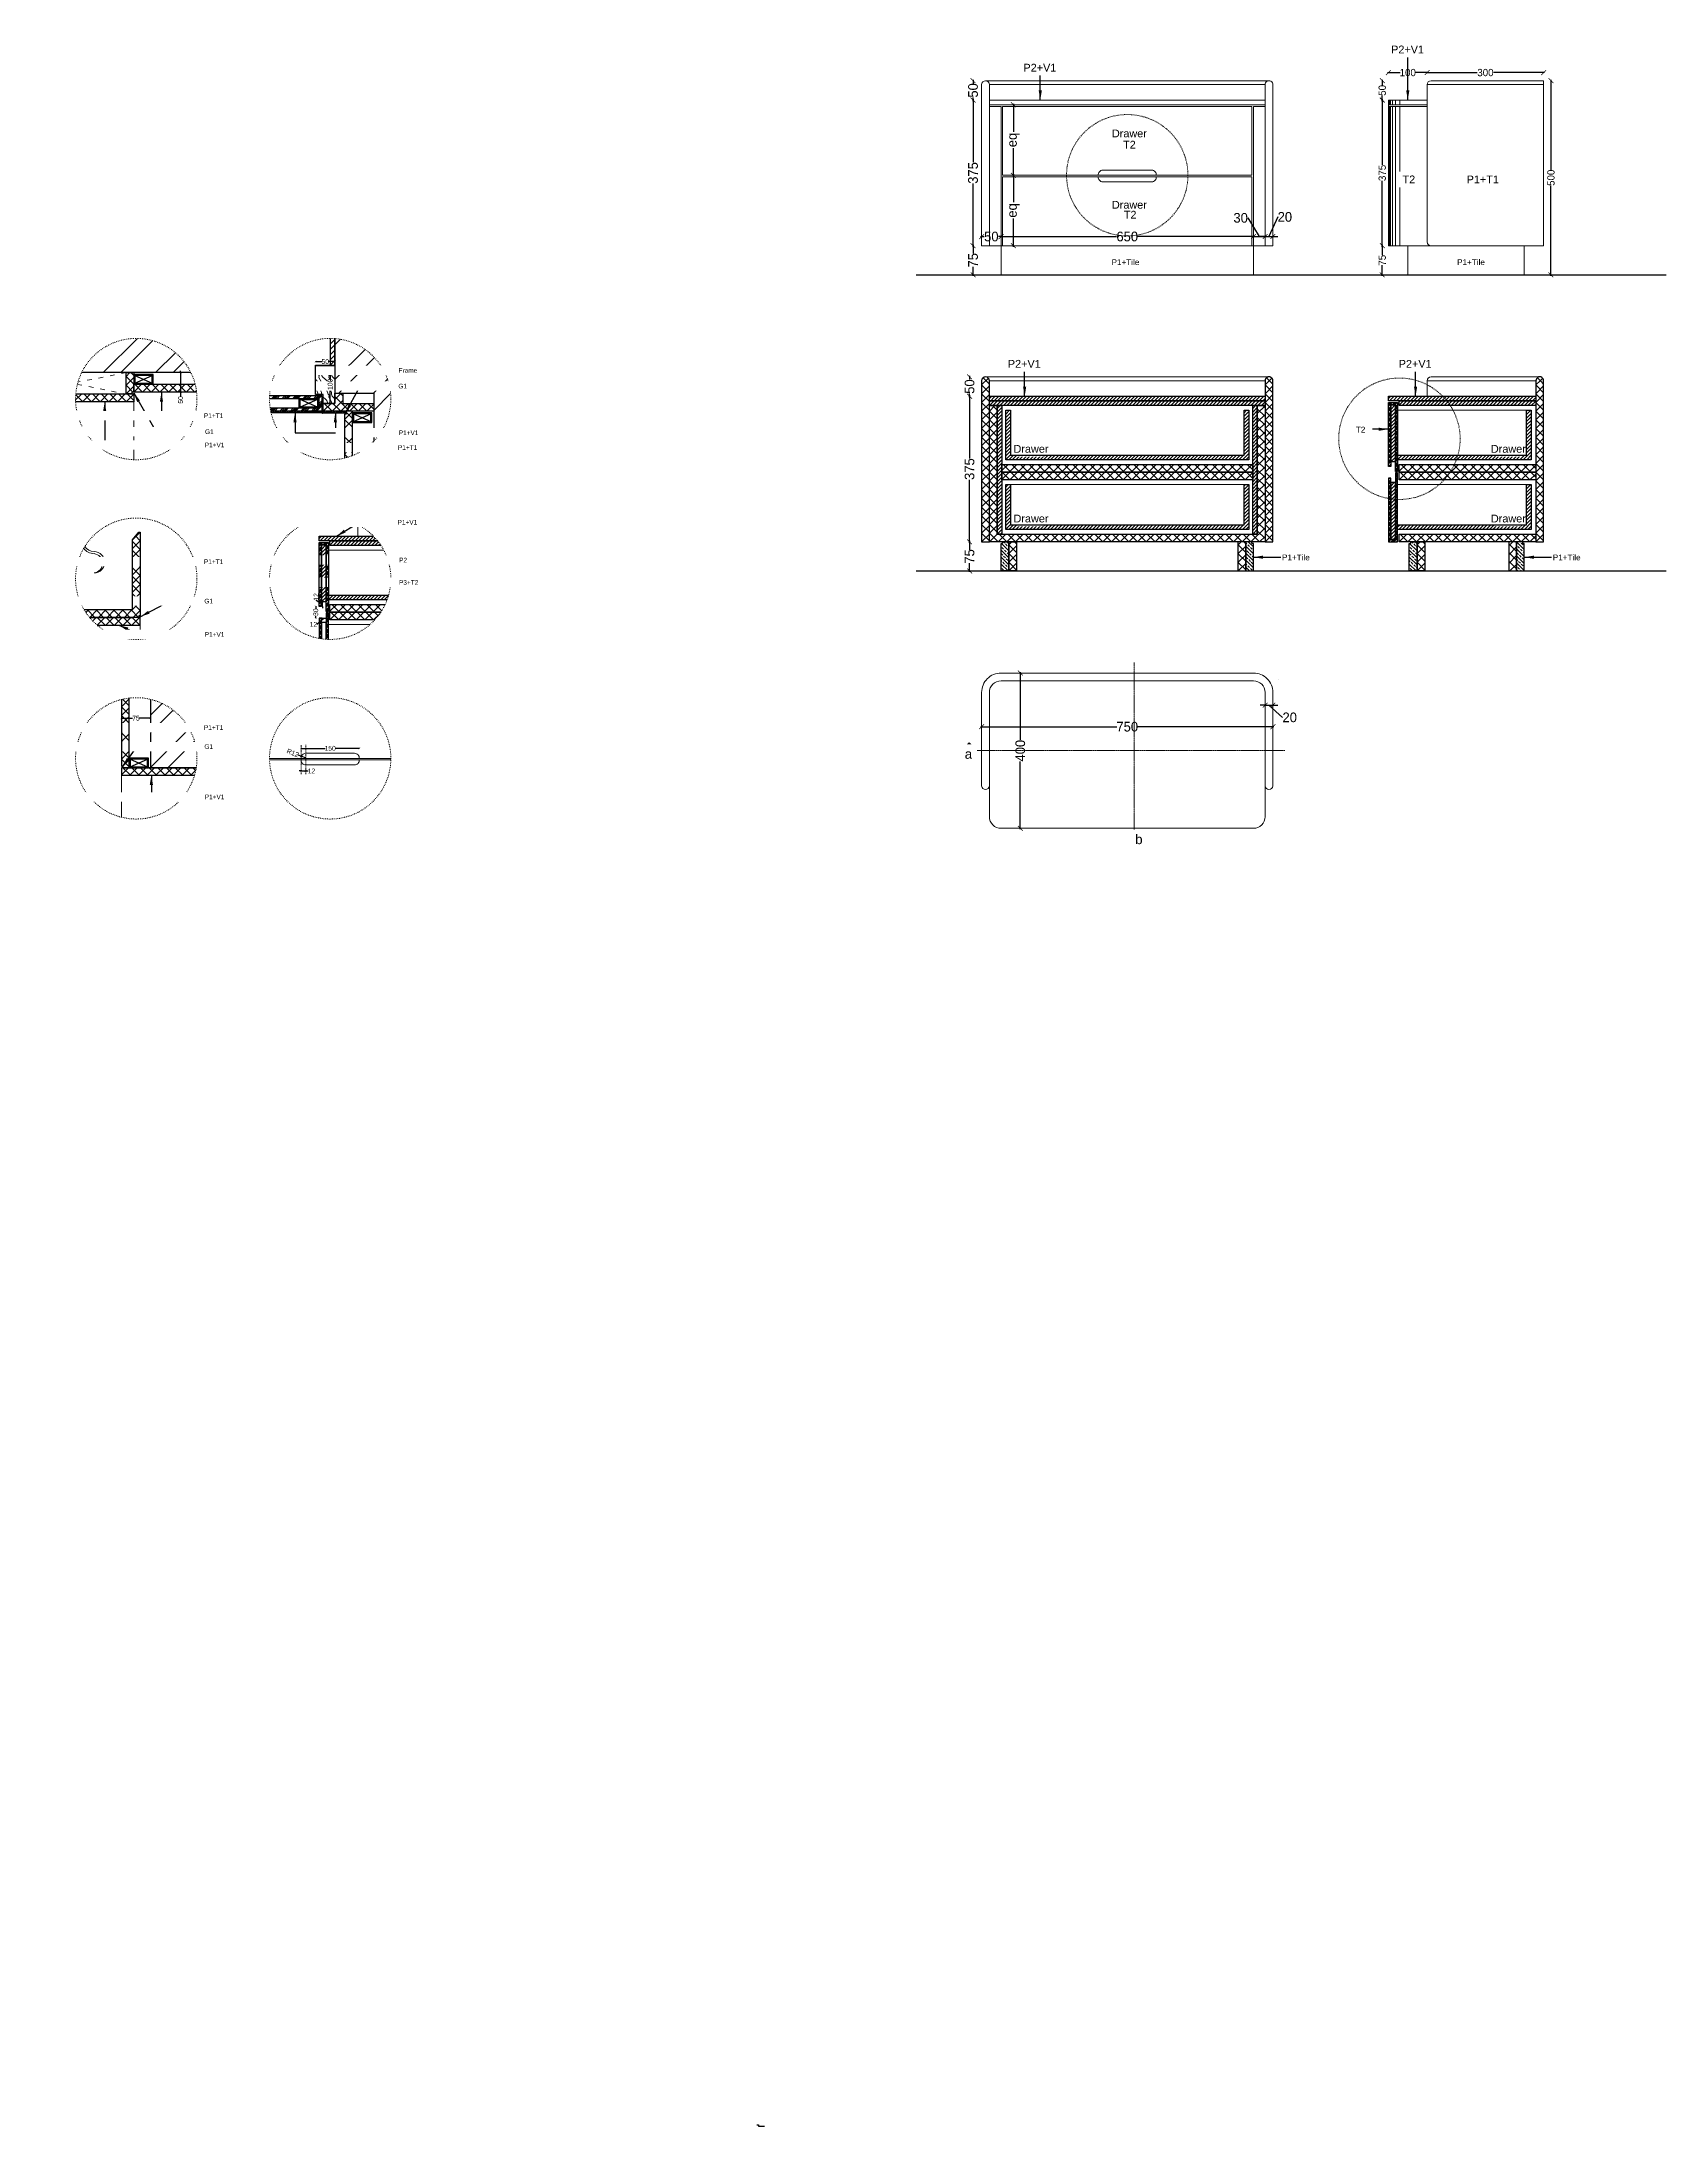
# Model space of a CAD drawing. Header units: millimetres. Extents: x 75500 to 345360, y -224327 to 19532.
# Drawn here: x 212466 to 216650, y -110421 to -105052 of the extents above; entities that cross this region are included whole.
import ezdxf

# ---------------------------------------------------------------- set-up
doc = ezdxf.new("R2010")
doc.units = ezdxf.units.MM
doc.header["$LTSCALE"] = 0.01
for name, pattern in [('ACAD_ISO03W100', [30, 12, -18]), ('CENTER', [50.8, 31.75, -6.35, 6.35, -6.35]), ('ZWCAD_ISO03W100', [30, 12, -18])]:
    doc.linetypes.add(name, pattern=pattern)
doc.layers.add('A- Ele 4', color=250, linetype='Continuous', lineweight=15, true_color=0x333333)
for name, color, linetype, lineweight in [('A-Ele 6', 250, 'Continuous', 0), ('A-WALL', 7, 'Continuous', 30), ('Cut', 1, 'Continuous', 25), ('ele 0.1', 252, 'Continuous', 13), ('furniture section', 7, 'Continuous', 25), ('hatch', 251, 'Continuous', 0), ('Lights', 14, 'Continuous', 20), ('text', 253, 'Continuous', 0)]:
    doc.layers.add(name, color=color, linetype=linetype, lineweight=lineweight)
doc.layers.add('e .05', color=253, linetype='Continuous')
doc.styles.add('Arial', font='arial.ttf')
doc.styles.add('ISOCP2', font='GOTHIC.TTF')
doc.styles.add('rbrr.w.a.a.wd.unit-d$0$Standard', font='arial.ttf')
doc.styles.get("Standard").update_dxf_attribs({"font": 'arial.ttf'})
doc.dimstyles.new('77', dxfattribs={"dimscale": 0.25, "dimtxt": 130, "dimasz": 100, "dimexe": 5, "dimexo": 1, "dimgap": 0.25, "dimtad": 0, "dimdec": 0, "dimrnd": 5, "dimzin": 0, "dimdsep": 46, "dimtxsty": 'ISOCP2', "dimblk": 'ARCHTICK', "dimcen": 0, "dimdle": 100, "dimclrd": 1, "dimclre": 256, "dimclrt": 256, "dimazin": 0, "dimtm": 1e-09, "dimtfac": 1, "dimtdec": 0, "dimtmove": 1, "dimatfit": 0, "dimfxl": 1, "dimtolj": 1, "dimtzin": 12, "dimlwd": -1, "dimlwe": -1, "dimarcsym": 0})
doc.dimstyles.new('MIGCS IN MM 1 100', dxfattribs={"dimtxt": 40, "dimasz": 30, "dimexe": 180, "dimexo": 100, "dimgap": 25, "dimtad": 0, "dimdec": 0, "dimzin": 0, "dimdsep": 46, "dimtxsty": 'Standard', "dimblk": 'ARCHTICK', "dimcen": 150, "dimse1": 1, "dimse2": 1, "dimclrd": 3, "dimclre": 3, "dimclrt": 3, "dimadec": 0, "dimazin": 0, "dimtfac": 1, "dimtdec": 0, "dimtix": 1, "dimtmove": 2, "dimatfit": 3, "dimfxl": 1, "dimtolj": 1, "dimtzin": 0, "dimarcsym": 0})
pattern_1 = [(45, (213180.735, -106506.457), (-6.7352, 6.7352), []), (45, (213182.98, -106506.457), (-6.7352, 6.7352), []), (45, (213185.225, -106506.457), (-6.7352, 6.7352), []), (45, (213187.47, -106506.457), (-6.7352, 6.7352), [])]
pattern_2 = [(45, (215940.3803, -106133.917), (-4.49013, 4.49013), [])]
pattern_3 = [(45, (215934.38, -106145.917), (-6.7352, 6.7352), []), (45, (215936.625, -106145.917), (-6.7352, 6.7352), []), (45, (215938.87, -106145.917), (-6.7352, 6.7352), []), (45, (215941.1155, -106145.917), (-6.7352, 6.7352), [])]

msp = doc.modelspace()

# ---------------------------------------------------------------- blocks, each defined once
blk = doc.blocks.new('ASDFGBwrg')
at = {"layer": 'Cut'}
h = blk.add_hatch(color=256, dxfattribs=at)
h.dxf.hatch_style = 1
h.paths.add_polyline_path([(87923.9, 2882.8), (87923.9, 2857.8), (87973.9, 2857.8), (87973.9, 2882.8)])
h.paths.add_polyline_path([(87926.4, 2880.3), (87926.4, 2860.3), (87971.4, 2860.3), (87971.4, 2880.3)], flags=16)
for p, q in [((87926.4, 2880.3), (87971.4, 2860.3)), ((87926.4, 2860.3), (87971.4, 2880.3))]:
    blk.add_line(p, q, dxfattribs=at)
for points in [[(87923.9, 2882.8), (87973.9, 2882.8), (87973.9, 2857.8), (87923.9, 2857.8)], [(87926.4, 2880.3), (87971.4, 2880.3), (87971.4, 2860.3), (87926.4, 2860.3)]]:
    blk.add_lwpolyline(points, close=True, dxfattribs=at)
blk = doc.blocks.new('_ARCHTICK')
at = {"color": 0, "linetype": 'ByBlock', "const_width": 0.15}
blk.add_lwpolyline([(-0.5, -0.5), (0.5, 0.5)], dxfattribs=at)
blk = doc.blocks.new('*D331')
at = {"color": 1, "lineweight": 25, "ltscale": 4, "transparency": 16777216}
for p, q in [((212823.9, -105904.5), (212823.9, -105899.5)), ((212823.9, -105904.5), (212823.9, -105954.5)), ((212823.9, -105954.5), (212823.9, -105965.8)), ((212823.9, -105954.5), (212823.9, -105959.5))]:
    blk.add_line(p, q, dxfattribs=at)
at = {"layer": 'Defpoints', "color": 0, "transparency": 16777216}
for p in [(212803.8, -105904.5), (212803.8, -105954.5), (212823.9, -105954.5)]:
    blk.add_point(p, dxfattribs=at)
at = {"color": 1, "lineweight": 25, "transparency": 16777216, "xscale": 5, "yscale": 5, "zscale": 5}
for p, rotation in [((212823.9, -105904.5), 270), ((212823.9, -105954.5), 90)]:
    blk.add_blockref('_ARCHTICK', p, dxfattribs=dict(at, rotation=rotation))
at = {"transparency": 16777216, "insert": (212823.9, -105974.8), "char_height": 12.5, "attachment_point": 5, "rotation": 90, "style": 'ISOCP2'}
blk.add_mtext('\\A1;50', dxfattribs=at)
blk = doc.blocks.new('*D334')
at = {"color": 1, "lineweight": 25, "ltscale": 4, "transparency": 16777216}
for p, q in [((213171.3, -105876), (213187.5, -105876)), ((213221.8, -105876), (213205.6, -105876))]:
    blk.add_line(p, q, dxfattribs=at)
at = {"layer": 'Defpoints', "color": 0, "transparency": 16777216}
for p in [(213221.6, -105876), (213171.6, -105885.2), (213221.6, -105885.2)]:
    blk.add_point(p, dxfattribs=at)
at = {"color": 1, "lineweight": 25, "transparency": 16777216, "xscale": 5, "yscale": 5, "zscale": 5, "rotation": 180}
blk.add_blockref('_ARCHTICK', (213171.6, -105876), dxfattribs=at)
at = {"color": 1, "lineweight": 25, "transparency": 16777216, "xscale": 5, "yscale": 5, "zscale": 5}
blk.add_blockref('_ARCHTICK', (213221.6, -105876), dxfattribs=at)
at = {"transparency": 16777216, "insert": (213196.6, -105876), "char_height": 12.5, "attachment_point": 5, "style": 'ISOCP2'}
blk.add_mtext('\\A1;50', dxfattribs=at)
blk = doc.blocks.new('*D335')
at = {"color": 1, "lineweight": 25, "ltscale": 4, "transparency": 16777216}
for p, q in [((213209.2, -105885), (213209.2, -105921.4)), ((213209.2, -105984), (213209.2, -105947.5))]:
    blk.add_line(p, q, dxfattribs=at)
at = {"layer": 'Defpoints', "color": 0, "transparency": 16777216}
for p in [(213221.6, -105885.2), (213209.2, -105983.7), (213221.6, -105983.7)]:
    blk.add_point(p, dxfattribs=at)
at = {"color": 1, "lineweight": 25, "transparency": 16777216, "xscale": 5, "yscale": 5, "zscale": 5}
for p, rotation in [((213209.2, -105885.2), 90), ((213209.2, -105983.7), 270)]:
    blk.add_blockref('_ARCHTICK', p, dxfattribs=dict(at, rotation=rotation))
at = {"transparency": 16777216, "insert": (213209.2, -105934.5), "char_height": 12.5, "attachment_point": 5, "rotation": 90, "style": 'ISOCP2'}
blk.add_mtext('\\A1;100', dxfattribs=at)
blk = doc.blocks.new('*D336')
at = {"color": 1, "lineweight": 25, "ltscale": 4, "transparency": 16777216}
for p, q in [((212671.3, -106794.5), (212700.4, -106794.5)), ((212746.8, -106794.5), (212717.8, -106794.5))]:
    blk.add_line(p, q, dxfattribs=at)
at = {"layer": 'Defpoints', "color": 0, "transparency": 16777216}
for p in [(212671.6, -106788.3), (212746.6, -106788.3), (212746.6, -106794.5)]:
    blk.add_point(p, dxfattribs=at)
at = {"color": 1, "lineweight": 25, "transparency": 16777216, "xscale": 5, "yscale": 5, "zscale": 5, "rotation": 180}
blk.add_blockref('_ARCHTICK', (212671.6, -106794.5), dxfattribs=at)
at = {"color": 1, "lineweight": 25, "transparency": 16777216, "xscale": 5, "yscale": 5, "zscale": 5}
blk.add_blockref('_ARCHTICK', (212746.6, -106794.5), dxfattribs=at)
at = {"transparency": 16777216, "insert": (212709.1, -106794.5), "char_height": 12.5, "attachment_point": 5, "style": 'ISOCP2'}
blk.add_mtext('\\A1;75', dxfattribs=at)
blk = doc.blocks.new('*D386')
at = {"color": 1, "lineweight": 25, "ltscale": 4, "transparency": 16777216}
for p, q in [((213172.2, -106506.2), (213172.2, -106512.3)), ((213172.2, -106536.7), (213172.2, -106530.6))]:
    blk.add_line(p, q, dxfattribs=at)
at = {"layer": 'Defpoints', "color": 0, "transparency": 16777216}
for p in [(213172.2, -106506.5), (213180.7, -106506.5), (213180.7, -106536.5)]:
    blk.add_point(p, dxfattribs=at)
at = {"color": 1, "lineweight": 25, "transparency": 16777216, "xscale": 5, "yscale": 5, "zscale": 5}
for p, rotation in [((213172.2, -106506.5), 90), ((213172.2, -106536.5), 270)]:
    blk.add_blockref('_ARCHTICK', p, dxfattribs=dict(at, rotation=rotation))
at = {"transparency": 16777216, "insert": (213172.2, -106521.5), "char_height": 12.5, "attachment_point": 5, "rotation": 90, "style": 'ISOCP2'}
blk.add_mtext('\\A1;30', dxfattribs=at)
blk = doc.blocks.new('*D387')
at = {"color": 1, "lineweight": 25, "ltscale": 4, "transparency": 16777216}
for p, q in [((213172.8, -106490.1), (213172.8, -106490.3)), ((213172.8, -106490.3), (213189.8, -106500.5)), ((213189.8, -106494.5), (213189.8, -106489.5)), ((213189.8, -106506.5), (213189.8, -106494.5)), ((213189.8, -106506.5), (213189.8, -106511.5))]:
    blk.add_line(p, q, dxfattribs=at)
at = {"layer": 'Defpoints', "color": 0, "transparency": 16777216}
for p in [(213186.7, -106494.5), (213186.7, -106506.5), (213189.8, -106494.5)]:
    blk.add_point(p, dxfattribs=at)
at = {"color": 1, "lineweight": 25, "transparency": 16777216, "xscale": 5, "yscale": 5, "zscale": 5}
for p, rotation in [((213189.8, -106494.5), 270), ((213189.8, -106506.5), 90)]:
    blk.add_blockref('_ARCHTICK', p, dxfattribs=dict(at, rotation=rotation))
at = {"transparency": 16777216, "insert": (213172.8, -106482), "char_height": 12.5, "attachment_point": 5, "rotation": 90, "style": 'ISOCP2'}
blk.add_mtext('\\A1;12', dxfattribs=at)
blk = doc.blocks.new('*D388')
at = {"color": 1, "lineweight": 25, "ltscale": 4, "transparency": 16777216}
for p, q in [((213174.5, -106552.8), (213174.6, -106552.8)), ((213174.6, -106552.8), (213192.7, -106536.5)), ((213186.7, -106536.5), (213181.7, -106536.5)), ((213186.7, -106536.5), (213198.7, -106536.5)), ((213198.7, -106536.5), (213203.7, -106536.5))]:
    blk.add_line(p, q, dxfattribs=at)
at = {"layer": 'Defpoints', "color": 0, "transparency": 16777216}
for p in [(213186.7, -106536.5), (213198.7, -106536.5), (213198.7, -106536.5)]:
    blk.add_point(p, dxfattribs=at)
at = {"color": 1, "lineweight": 25, "transparency": 16777216, "xscale": 5, "yscale": 5, "zscale": 5}
blk.add_blockref('_ARCHTICK', (213186.7, -106536.5), dxfattribs=at)
at = {"color": 1, "lineweight": 25, "transparency": 16777216, "xscale": 5, "yscale": 5, "zscale": 5, "rotation": 180}
blk.add_blockref('_ARCHTICK', (213198.7, -106536.5), dxfattribs=at)
at = {"transparency": 16777216, "insert": (213166.4, -106552.8), "char_height": 12.5, "attachment_point": 5, "style": 'ISOCP2'}
blk.add_mtext('\\A1;12', dxfattribs=at)
blk = doc.blocks.new('*D389')
at = {"color": 1, "lineweight": 25, "ltscale": 4, "transparency": 16777216}
for p, q in [((213134.1, -106872.2), (213196.3, -106872.2)), ((213284.6, -106872.2), (213222.3, -106872.2))]:
    blk.add_line(p, q, dxfattribs=at)
at = {"layer": 'Defpoints', "color": 0, "transparency": 16777216}
for p in [(213134.3, -106872.2), (213134.3, -106898), (213284.3, -106898)]:
    blk.add_point(p, dxfattribs=at)
at = {"color": 1, "lineweight": 25, "transparency": 16777216, "xscale": 5, "yscale": 5, "zscale": 5}
for p, rotation in [((213134.3, -106872.2), 179.9999999999944), ((213284.3, -106872.2), 359.9999999999945)]:
    blk.add_blockref('_ARCHTICK', p, dxfattribs=dict(at, rotation=rotation))
at = {"transparency": 16777216, "insert": (213209.3, -106872.2), "char_height": 12.5, "attachment_point": 5, "style": 'ISOCP2'}
blk.add_mtext('\\A1;150', dxfattribs=at)
blk = doc.blocks.new('*D390')
at = {"color": 1, "lineweight": 25, "ltscale": 4, "transparency": 16777216}
for p in [(213125.8, -106889), (213146.5, -106897.2)]:
    blk.add_line(p, (213135.2, -106892.7), dxfattribs=at)
at = {"layer": 'Defpoints', "color": 0, "transparency": 16777216}
for p in [(213135.2, -106892.7), (213146.5, -106897.2)]:
    blk.add_point(p, dxfattribs=at)
at = {"color": 1, "lineweight": 25, "transparency": 16777216, "xscale": 5, "yscale": 5, "zscale": 5, "rotation": 338.4840540562271}
blk.add_blockref('_ARCHTICK', (213135.2, -106892.7), dxfattribs=at)
at = {"transparency": 16777216, "insert": (213112.9, -106883.9), "char_height": 12.5, "attachment_point": 5, "rotation": 338.4841, "style": 'ISOCP2'}
blk.add_mtext('\\A1;R12', dxfattribs=at)
blk = doc.blocks.new('*D391')
at = {"color": 1, "lineweight": 25, "ltscale": 4, "transparency": 16777216}
for p, q in [((213134.3, -106930.5), (213129.3, -106930.5)), ((213134.3, -106930.5), (213146.3, -106930.5)), ((213146.3, -106930.5), (213152.8, -106930.5)), ((213146.3, -106930.5), (213151.3, -106930.5))]:
    blk.add_line(p, q, dxfattribs=at)
at = {"layer": 'Defpoints', "color": 0, "transparency": 16777216}
for p in [(213134.3, -106931.6), (213146.3, -106930.5), (213146.3, -106931.6)]:
    blk.add_point(p, dxfattribs=at)
at = {"color": 1, "lineweight": 25, "transparency": 16777216, "xscale": 5, "yscale": 5, "zscale": 5}
blk.add_blockref('_ARCHTICK', (213134.3, -106930.5), dxfattribs=at)
at = {"color": 1, "lineweight": 25, "transparency": 16777216, "xscale": 5, "yscale": 5, "zscale": 5, "rotation": 180}
blk.add_blockref('_ARCHTICK', (213146.3, -106930.5), dxfattribs=at)
at = {"transparency": 16777216, "insert": (213161, -106930.5), "char_height": 12.5, "attachment_point": 5, "style": 'ISOCP2'}
blk.add_mtext('\\A1;12', dxfattribs=at)
blk = doc.blocks.new('*D366')
at = {"color": 1, "ltscale": 4, "transparency": 16777216}
for p, q in [((214986.6, -106675.7), (214986.6, -106850.2)), ((214986.6, -107080.7), (214986.6, -106906.2))]:
    blk.add_line(p, q, dxfattribs=at)
at = {"layer": 'Defpoints', "color": 0, "transparency": 16777216}
for p in [(215004.6, -106678.2), (214986.6, -107078.2), (215004.6, -107078.2)]:
    blk.add_point(p, dxfattribs=at)
at = {"color": 1, "transparency": 16777216, "xscale": 12.5, "yscale": 12.5, "zscale": 12.5}
for p, rotation in [((214986.6, -106678.2), 90), ((214986.6, -107078.2), 270)]:
    blk.add_blockref('_ARCHTICK', p, dxfattribs=dict(at, rotation=rotation))
at = {"transparency": 16777216, "insert": (214986.6, -106878.2), "char_height": 25, "attachment_point": 5, "rotation": 90, "style": 'ISOCP2'}
blk.add_mtext('\\A1;400', dxfattribs=at)
blk = doc.blocks.new('*D367')
at = {"color": 1, "ltscale": 4, "transparency": 16777216}
for p, q in [((214884.5, -106816.5), (215234.8, -106816.5)), ((215639.5, -106816.5), (215289.2, -106816.5))]:
    blk.add_line(p, q, dxfattribs=at)
at = {"layer": 'Defpoints', "color": 0, "transparency": 16777216}
for p in [(214887, -106816.5), (214887, -106888.2), (215637, -106888.2)]:
    blk.add_point(p, dxfattribs=at)
at = {"color": 1, "transparency": 16777216, "xscale": 12.5, "yscale": 12.5, "zscale": 12.5, "rotation": 180}
blk.add_blockref('_ARCHTICK', (214887, -106816.5), dxfattribs=at)
at = {"color": 1, "transparency": 16777216, "xscale": 12.5, "yscale": 12.5, "zscale": 12.5}
blk.add_blockref('_ARCHTICK', (215637, -106816.5), dxfattribs=at)
at = {"transparency": 16777216, "insert": (215262, -106816.5), "char_height": 25, "attachment_point": 5, "style": 'ISOCP2'}
blk.add_mtext('\\A1;750', dxfattribs=at)
blk = doc.blocks.new('*D365')
at = {"color": 1, "ltscale": 4, "transparency": 16777216}
for p, q in [((215617, -106761), (215604.5, -106761)), ((215617, -106761), (215637, -106761)), ((215662, -106792.6), (215627, -106761)), ((215637, -106761), (215649.5, -106761)), ((215662.1, -106792.6), (215662, -106792.6))]:
    blk.add_line(p, q, dxfattribs=at)
at = {"layer": 'Defpoints', "color": 0, "transparency": 16777216}
for p in [(215617, -106761), (215637, -106761), (215637, -106761)]:
    blk.add_point(p, dxfattribs=at)
at = {"color": 1, "transparency": 16777216, "xscale": 12.5, "yscale": 12.5, "zscale": 12.5}
blk.add_blockref('_ARCHTICK', (215617, -106761), dxfattribs=at)
at = {"color": 1, "transparency": 16777216, "xscale": 12.5, "yscale": 12.5, "zscale": 12.5, "rotation": 180}
blk.add_blockref('_ARCHTICK', (215637, -106761), dxfattribs=at)
at = {"transparency": 16777216, "insert": (215680.4, -106792.6), "char_height": 25, "attachment_point": 5, "style": 'ISOCP2'}
blk.add_mtext('\\A1;20', dxfattribs=at)
blk = doc.blocks.new('*D368')
at = {"color": 1, "ltscale": 4, "transparency": 16777216}
for p, q in [((214855.9, -105962.9), (214855.9, -106125.3)), ((214855.9, -106342.9), (214855.9, -106180.5))]:
    blk.add_line(p, q, dxfattribs=at)
at = {"layer": 'Defpoints', "color": 0, "transparency": 16777216}
for p in [(214907, -105965.4), (214855.9, -106340.4), (214907, -106340.4)]:
    blk.add_point(p, dxfattribs=at)
at = {"color": 1, "transparency": 16777216, "xscale": 12.5, "yscale": 12.5, "zscale": 12.5}
for p, rotation in [((214855.9, -105965.4), 90), ((214855.9, -106340.4), 270)]:
    blk.add_blockref('_ARCHTICK', p, dxfattribs=dict(at, rotation=rotation))
at = {"transparency": 16777216, "insert": (214855.9, -106152.9), "char_height": 25, "attachment_point": 5, "rotation": 90, "style": 'ISOCP2'}
blk.add_mtext('\\A1;375', dxfattribs=at)
blk = doc.blocks.new('*D369')
at = {"color": 1, "ltscale": 4, "transparency": 16777216}
for p, q in [((214855.9, -105912.9), (214855.9, -105922.3)), ((214855.9, -105967.9), (214855.9, -105958.5))]:
    blk.add_line(p, q, dxfattribs=at)
at = {"layer": 'Defpoints', "color": 0, "transparency": 16777216}
for p in [(214855.9, -105915.4), (214907, -105915.4), (214907, -105965.4)]:
    blk.add_point(p, dxfattribs=at)
at = {"color": 1, "transparency": 16777216, "xscale": 12.5, "yscale": 12.5, "zscale": 12.5}
for p, rotation in [((214855.9, -105915.4), 90), ((214855.9, -105965.4), 270)]:
    blk.add_blockref('_ARCHTICK', p, dxfattribs=dict(at, rotation=rotation))
at = {"transparency": 16777216, "insert": (214855.9, -105940.4), "char_height": 25, "attachment_point": 5, "rotation": 90, "style": 'ISOCP2'}
blk.add_mtext('\\A1;50', dxfattribs=at)
blk = doc.blocks.new('*D370')
at = {"color": 1, "ltscale": 4, "transparency": 16777216}
for p, q in [((214934.5, -105554), (215234.7, -105554)), ((215589.5, -105554), (215289.2, -105554))]:
    blk.add_line(p, q, dxfattribs=at)
at = {"layer": 'Defpoints', "color": 0, "transparency": 16777216}
for p in [(214937, -105554), (214937, -105577.6), (215587, -105577.6)]:
    blk.add_point(p, dxfattribs=at)
at = {"color": 1, "transparency": 16777216, "xscale": 12.5, "yscale": 12.5, "zscale": 12.5, "rotation": 180}
blk.add_blockref('_ARCHTICK', (214937, -105554), dxfattribs=at)
at = {"color": 1, "transparency": 16777216, "xscale": 12.5, "yscale": 12.5, "zscale": 12.5}
blk.add_blockref('_ARCHTICK', (215587, -105554), dxfattribs=at)
at = {"transparency": 16777216, "insert": (215262, -105554), "char_height": 25, "attachment_point": 5, "style": 'ISOCP2'}
blk.add_mtext('\\A1;650', dxfattribs=at)
blk = doc.blocks.new('*D371')
at = {"color": 1, "ltscale": 4, "transparency": 16777216}
for p, q in [((215572.3, -105505.9), (215572.4, -105505.9)), ((215572.4, -105505.9), (215602, -105554)), ((215587, -105554), (215574.5, -105554)), ((215587, -105554), (215617, -105554)), ((215617, -105554), (215629.5, -105554))]:
    blk.add_line(p, q, dxfattribs=at)
at = {"layer": 'Defpoints', "color": 0, "transparency": 16777216}
for p in [(215617, -105554), (215587, -105577.6), (215617, -105577.6)]:
    blk.add_point(p, dxfattribs=at)
at = {"color": 1, "transparency": 16777216, "xscale": 12.5, "yscale": 12.5, "zscale": 12.5}
blk.add_blockref('_ARCHTICK', (215587, -105554), dxfattribs=at)
at = {"color": 1, "transparency": 16777216, "xscale": 12.5, "yscale": 12.5, "zscale": 12.5, "rotation": 180}
blk.add_blockref('_ARCHTICK', (215617, -105554), dxfattribs=at)
at = {"transparency": 16777216, "insert": (215554.1, -105505.9), "char_height": 25, "attachment_point": 5, "style": 'ISOCP2'}
blk.add_mtext('\\A1;30', dxfattribs=at)
blk = doc.blocks.new('*D372')
at = {"color": 1, "ltscale": 4, "transparency": 16777216}
for p, q in [((215649.5, -105503.5), (215627, -105554)), ((215649.6, -105503.5), (215649.5, -105503.5)), ((215617, -105554), (215604.5, -105554)), ((215617, -105554), (215637, -105554)), ((215637, -105554), (215649.5, -105554))]:
    blk.add_line(p, q, dxfattribs=at)
at = {"layer": 'Defpoints', "color": 0, "transparency": 16777216}
for p in [(215637, -105554), (215617, -105577.6), (215637, -105577.6)]:
    blk.add_point(p, dxfattribs=at)
at = {"color": 1, "transparency": 16777216, "xscale": 12.5, "yscale": 12.5, "zscale": 12.5}
blk.add_blockref('_ARCHTICK', (215617, -105554), dxfattribs=at)
at = {"color": 1, "transparency": 16777216, "xscale": 12.5, "yscale": 12.5, "zscale": 12.5, "rotation": 180}
blk.add_blockref('_ARCHTICK', (215637, -105554), dxfattribs=at)
at = {"transparency": 16777216, "insert": (215667.9, -105503.5), "char_height": 25, "attachment_point": 5, "style": 'ISOCP2'}
blk.add_mtext('\\A1;20', dxfattribs=at)
blk = doc.blocks.new('*D373')
at = {"color": 1, "ltscale": 4, "transparency": 16777216}
for p, q in [((214855.9, -106337.9), (214855.9, -106360.6)), ((214855.9, -106417.9), (214855.9, -106395.3))]:
    blk.add_line(p, q, dxfattribs=at)
at = {"layer": 'Defpoints', "color": 0, "transparency": 16777216}
for p in [(214855.9, -106340.4), (214977, -106340.4), (214977, -106415.4)]:
    blk.add_point(p, dxfattribs=at)
at = {"color": 1, "transparency": 16777216, "xscale": 12.5, "yscale": 12.5, "zscale": 12.5}
for p, rotation in [((214855.9, -106340.4), 90), ((214855.9, -106415.4), 270)]:
    blk.add_blockref('_ARCHTICK', p, dxfattribs=dict(at, rotation=rotation))
at = {"transparency": 16777216, "insert": (214855.9, -106377.9), "char_height": 25, "attachment_point": 5, "rotation": 90, "style": 'ISOCP2'}
blk.add_mtext('\\A1;75', dxfattribs=at)
blk = doc.blocks.new('*D374')
at = {"color": 1, "ltscale": 4, "transparency": 16777216}
for p, q in [((214864.9, -105575.1), (214864.9, -105597.8)), ((214864.9, -105655.1), (214864.9, -105632.4))]:
    blk.add_line(p, q, dxfattribs=at)
at = {"layer": 'Defpoints', "color": 0, "transparency": 16777216}
for p in [(214991.6, -105577.6), (214864.9, -105652.6), (214991.6, -105652.6)]:
    blk.add_point(p, dxfattribs=at)
at = {"color": 1, "transparency": 16777216, "xscale": 12.5, "yscale": 12.5, "zscale": 12.5}
for p, rotation in [((214864.9, -105577.6), 90), ((214864.9, -105652.6), 270)]:
    blk.add_blockref('_ARCHTICK', p, dxfattribs=dict(at, rotation=rotation))
at = {"transparency": 16777216, "insert": (214864.9, -105615.1), "char_height": 25, "attachment_point": 5, "rotation": 90, "style": 'ISOCP2'}
blk.add_mtext('\\A1;75', dxfattribs=at)
blk = doc.blocks.new('*D375')
at = {"color": 1, "ltscale": 4, "transparency": 16777216}
for p, q in [((214864.9, -105200.1), (214864.9, -105362.5)), ((214864.9, -105580.1), (214864.9, -105417.7))]:
    blk.add_line(p, q, dxfattribs=at)
at = {"layer": 'Defpoints', "color": 0, "transparency": 16777216}
for p in [(215024.1, -105202.6), (214864.9, -105577.6), (215024.1, -105577.6)]:
    blk.add_point(p, dxfattribs=at)
at = {"color": 1, "transparency": 16777216, "xscale": 12.5, "yscale": 12.5, "zscale": 12.5}
for p, rotation in [((214864.9, -105202.6), 90), ((214864.9, -105577.6), 270)]:
    blk.add_blockref('_ARCHTICK', p, dxfattribs=dict(at, rotation=rotation))
at = {"transparency": 16777216, "insert": (214864.9, -105390.1), "char_height": 25, "attachment_point": 5, "rotation": 90, "style": 'ISOCP2'}
blk.add_mtext('\\A1;375', dxfattribs=at)
blk = doc.blocks.new('*D376')
at = {"color": 1, "ltscale": 4, "transparency": 16777216}
for p, q in [((214884.5, -105554), (214893.9, -105554)), ((214939.5, -105554), (214930, -105554))]:
    blk.add_line(p, q, dxfattribs=at)
at = {"layer": 'Defpoints', "color": 0, "transparency": 16777216}
for p in [(214937, -105554), (214887, -105577.6), (214937, -105577.6)]:
    blk.add_point(p, dxfattribs=at)
at = {"color": 1, "transparency": 16777216, "xscale": 12.5, "yscale": 12.5, "zscale": 12.5, "rotation": 180}
blk.add_blockref('_ARCHTICK', (214887, -105554), dxfattribs=at)
at = {"color": 1, "transparency": 16777216, "xscale": 12.5, "yscale": 12.5, "zscale": 12.5}
blk.add_blockref('_ARCHTICK', (214937, -105554), dxfattribs=at)
at = {"transparency": 16777216, "insert": (214912, -105554), "char_height": 25, "attachment_point": 5, "style": 'ISOCP2'}
blk.add_mtext('\\A1;50', dxfattribs=at)
blk = doc.blocks.new('*D377')
at = {"color": 1, "ltscale": 4, "transparency": 16777216}
for p, q in [((214968.7, -105393.6), (214968.7, -105465.8)), ((214968.7, -105580.1), (214968.7, -105507.9))]:
    blk.add_line(p, q, dxfattribs=at)
at = {"layer": 'Defpoints', "color": 0, "transparency": 16777216}
for p in [(214968.7, -105396.1), (214968.7, -105577.6), (214968.7, -105577.6)]:
    blk.add_point(p, dxfattribs=at)
at = {"color": 1, "transparency": 16777216, "xscale": 12.5, "yscale": 12.5, "zscale": 12.5}
for p, rotation in [((214968.7, -105396.1), 90), ((214968.7, -105577.6), 270)]:
    blk.add_blockref('_ARCHTICK', p, dxfattribs=dict(at, rotation=rotation))
at = {"transparency": 16777216, "insert": (214968.7, -105486.8), "char_height": 25, "attachment_point": 5, "rotation": 90, "style": 'ISOCP2'}
blk.add_mtext('\\A1;eq', dxfattribs=at)
blk = doc.blocks.new('*D378')
at = {"color": 1, "ltscale": 4, "transparency": 16777216}
for p, q in [((214968.7, -105212.1), (214968.7, -105284.3)), ((214968.7, -105398.6), (214968.7, -105326.4))]:
    blk.add_line(p, q, dxfattribs=at)
at = {"layer": 'Defpoints', "color": 0, "transparency": 16777216}
for p in [(214968.7, -105214.6), (215019.7, -105214.6), (215019.7, -105396.1)]:
    blk.add_point(p, dxfattribs=at)
at = {"color": 1, "transparency": 16777216, "xscale": 12.5, "yscale": 12.5, "zscale": 12.5}
for p, rotation in [((214968.7, -105214.6), 90), ((214968.7, -105396.1), 270)]:
    blk.add_blockref('_ARCHTICK', p, dxfattribs=dict(at, rotation=rotation))
at = {"transparency": 16777216, "insert": (214968.7, -105305.3), "char_height": 25, "attachment_point": 5, "rotation": 90, "style": 'ISOCP2'}
blk.add_mtext('\\A1;eq', dxfattribs=at)
blk = doc.blocks.new('*D379')
at = {"color": 1, "ltscale": 4, "transparency": 16777216}
for p, q in [((214864.9, -105150.1), (214864.9, -105159.5)), ((214864.9, -105205.1), (214864.9, -105195.7))]:
    blk.add_line(p, q, dxfattribs=at)
at = {"layer": 'Defpoints', "color": 0, "transparency": 16777216}
for p in [(214864.9, -105152.6), (214920.7, -105152.6), (214920.7, -105202.6)]:
    blk.add_point(p, dxfattribs=at)
at = {"color": 1, "transparency": 16777216, "xscale": 12.5, "yscale": 12.5, "zscale": 12.5}
for p, rotation in [((214864.9, -105152.6), 90), ((214864.9, -105202.6), 270)]:
    blk.add_blockref('_ARCHTICK', p, dxfattribs=dict(at, rotation=rotation))
at = {"transparency": 16777216, "insert": (214864.9, -105177.6), "char_height": 25, "attachment_point": 5, "rotation": 90, "style": 'ISOCP2'}
blk.add_mtext('\\A1;50', dxfattribs=at)
blk = doc.blocks.new('a')
at = {"color": 1, "ltscale": 4, "transparency": 16777216}
for p, q in [((215918.7, -105575.1), (215918.7, -105602.1)), ((215918.7, -105655.1), (215918.7, -105628.1))]:
    blk.add_line(p, q, dxfattribs=at)
at = {"layer": 'Defpoints', "color": 0, "transparency": 16777216}
for p in [(215934.4, -105577.6), (215918.7, -105652.6), (215934.4, -105652.6)]:
    blk.add_point(p, dxfattribs=at)
at = {"color": 1, "transparency": 16777216, "xscale": 12.5, "yscale": 12.5, "zscale": 12.5}
for p, rotation in [((215918.7, -105577.6), 90), ((215918.7, -105652.6), 270)]:
    blk.add_blockref('_ARCHTICK', p, dxfattribs=dict(at, rotation=rotation))
at = {"transparency": 16777216, "insert": (215918.7, -105615.1), "char_height": 18.75, "attachment_point": 5, "rotation": 90, "style": 'ISOCP2'}
blk.add_mtext('\\A1;75', dxfattribs=at)
blk = doc.blocks.new('*D381')
at = {"color": 1, "ltscale": 4, "transparency": 16777216}
for p, q in [((215918.7, -105200.1), (215918.7, -105369.4)), ((215918.7, -105580.1), (215918.7, -105410.8))]:
    blk.add_line(p, q, dxfattribs=at)
at = {"layer": 'Defpoints', "color": 0, "transparency": 16777216}
for p in [(215918.7, -105202.6), (215934.4, -105202.6), (215934.4, -105577.6)]:
    blk.add_point(p, dxfattribs=at)
at = {"color": 1, "transparency": 16777216, "xscale": 12.5, "yscale": 12.5, "zscale": 12.5}
for p, rotation in [((215918.7, -105202.6), 90), ((215918.7, -105577.6), 270)]:
    blk.add_blockref('_ARCHTICK', p, dxfattribs=dict(at, rotation=rotation))
at = {"transparency": 16777216, "insert": (215918.7, -105390.1), "char_height": 18.75, "attachment_point": 5, "rotation": 90, "style": 'ISOCP2'}
blk.add_mtext('\\A1;375', dxfattribs=at)
blk = doc.blocks.new('*D382')
at = {"color": 1, "ltscale": 4, "transparency": 16777216}
for p, q in [((215918.7, -105150.1), (215918.7, -105163.9)), ((215918.7, -105204.9), (215918.7, -105191.1))]:
    blk.add_line(p, q, dxfattribs=at)
at = {"layer": 'Defpoints', "color": 0, "transparency": 16777216}
for p in [(215918.7, -105152.6), (216083.4, -105152.6), (216083.4, -105202.4)]:
    blk.add_point(p, dxfattribs=at)
at = {"color": 1, "transparency": 16777216, "xscale": 12.5, "yscale": 12.5, "zscale": 12.5}
for p, rotation in [((215918.7, -105152.6), 90), ((215918.7, -105202.4), 270)]:
    blk.add_blockref('_ARCHTICK', p, dxfattribs=dict(at, rotation=rotation))
at = {"transparency": 16777216, "insert": (215918.7, -105177.5), "char_height": 18.75, "attachment_point": 5, "rotation": 90, "style": 'ISOCP2'}
blk.add_mtext('\\A1;50', dxfattribs=at)
blk = doc.blocks.new('*D383')
at = {"color": 1, "ltscale": 4, "transparency": 16777216}
for p, q in [((215931.9, -105131.7), (215964.9, -105131.7)), ((216036.9, -105131.7), (216003.9, -105131.7))]:
    blk.add_line(p, q, dxfattribs=at)
at = {"layer": 'Defpoints', "color": 0, "transparency": 16777216}
for p in [(216034.4, -105131.7), (215934.4, -105202.6), (216034.4, -105202.6)]:
    blk.add_point(p, dxfattribs=at)
at = {"color": 1, "transparency": 16777216, "xscale": 12.5, "yscale": 12.5, "zscale": 12.5, "rotation": 180}
blk.add_blockref('_ARCHTICK', (215934.4, -105131.7), dxfattribs=at)
at = {"color": 1, "transparency": 16777216, "xscale": 12.5, "yscale": 12.5, "zscale": 12.5}
blk.add_blockref('_ARCHTICK', (216034.4, -105131.7), dxfattribs=at)
at = {"transparency": 16777216, "insert": (215984.4, -105131.7), "char_height": 18.75, "attachment_point": 5, "style": 'ISOCP2'}
blk.add_mtext('\\A1;100', dxfattribs=at)
blk = doc.blocks.new('*D384')
at = {"color": 1, "ltscale": 4, "transparency": 16777216}
for p, q in [((216031.9, -105131.7), (216163.5, -105131.7)), ((216336.9, -105131.7), (216205.3, -105131.7))]:
    blk.add_line(p, q, dxfattribs=at)
at = {"layer": 'Defpoints', "color": 0, "transparency": 16777216}
for p in [(216334.4, -105131.7), (216034.4, -105202.6), (216334.4, -105202.6)]:
    blk.add_point(p, dxfattribs=at)
at = {"color": 1, "transparency": 16777216, "xscale": 12.5, "yscale": 12.5, "zscale": 12.5, "rotation": 180}
blk.add_blockref('_ARCHTICK', (216034.4, -105131.7), dxfattribs=at)
at = {"color": 1, "transparency": 16777216, "xscale": 12.5, "yscale": 12.5, "zscale": 12.5}
blk.add_blockref('_ARCHTICK', (216334.4, -105131.7), dxfattribs=at)
at = {"transparency": 16777216, "insert": (216184.4, -105131.7), "char_height": 18.75, "attachment_point": 5, "style": 'ISOCP2'}
blk.add_mtext('\\A1;300', dxfattribs=at)
blk = doc.blocks.new('*D385')
at = {"color": 1, "ltscale": 4, "transparency": 16777216}
for p, q in [((216353.2, -105150.1), (216353.2, -105381.8)), ((216353.2, -105655.1), (216353.2, -105423.4))]:
    blk.add_line(p, q, dxfattribs=at)
at = {"layer": 'Defpoints', "color": 0, "transparency": 16777216}
for p in [(216334.4, -105152.6), (216334.4, -105652.6), (216353.2, -105652.6)]:
    blk.add_point(p, dxfattribs=at)
at = {"color": 1, "transparency": 16777216, "xscale": 12.5, "yscale": 12.5, "zscale": 12.5}
for p, rotation in [((216353.2, -105152.6), 90), ((216353.2, -105652.6), 270)]:
    blk.add_blockref('_ARCHTICK', p, dxfattribs=dict(at, rotation=rotation))
at = {"transparency": 16777216, "insert": (216353.2, -105402.6), "char_height": 18.75, "attachment_point": 5, "rotation": 90, "style": 'ISOCP2'}
blk.add_mtext('\\A1;500', dxfattribs=at)
blk = doc.blocks.new('jyhtgrefdwas-flat-38-flat-1-flat-1')
at = {"layer": 'Lights', "lineweight": 30, "ltscale": 300}
h = blk.add_hatch(color=256, dxfattribs=at)
h.dxf.hatch_style = 1
h.paths.add_polyline_path([(-27.8, 0), (0, 27.8), (27.8, 0)])
blk.add_lwpolyline([(-27.8, 0), (0, 27.8), (27.8, 0), (-27.8, 0)], dxfattribs=at)

# ---------------------------------------------------------------- dimensions: what is measured, and where the dimension line sits
at = {"ltscale": 4}
for p1, p2, distance, override, picture, middle in [((215934.4, -105202.6), (216034.4, -105202.6), 70.9, {"dimtxt": 75, "dimasz": 50, "dimpost": '\\X', "dimblk": 'ARCHTICK', "dimdle": 10, "dimse1": 1, "dimse2": 1, "dimclre": 253}, '*D383', (215984.4, -105131.7)), ((216034.4, -105202.6), (216334.4, -105202.6), 70.9, {"dimtxt": 75, "dimasz": 50, "dimpost": '\\X', "dimblk": 'ARCHTICK', "dimdle": 10, "dimse1": 1, "dimse2": 1, "dimclre": 253}, '*D384', (216184.4, -105131.7)), ((214920.7, -105202.6), (214920.7, -105152.6), 55.8, {"dimtxt": 100, "dimasz": 50, "dimpost": '\\X', "dimblk": 'ARCHTICK', "dimdle": 10, "dimse1": 1, "dimse2": 1, "dimclre": 253}, '*D379', (214864.9, -105177.6)), ((216083.4, -105202.4), (216083.4, -105152.6), 164.8, {"dimtxt": 75, "dimasz": 50, "dimpost": '\\X', "dimblk": 'ARCHTICK', "dimdle": 10, "dimse1": 1, "dimse2": 1, "dimclre": 253}, '*D382', (215918.7, -105177.5)), ((216334.4, -105152.6), (216334.4, -105652.6), 18.9, {"dimtxt": 75, "dimasz": 50, "dimpost": '\\X', "dimblk": 'ARCHTICK', "dimdle": 10, "dimse1": 1, "dimse2": 1, "dimclre": 253}, '*D385', (216353.2, -105402.6)), ((215024.1, -105202.6), (215024.1, -105577.6), -159.2, {"dimtxt": 100, "dimasz": 50, "dimpost": '\\X', "dimblk": 'ARCHTICK', "dimdle": 10, "dimse1": 1, "dimse2": 1, "dimclre": 253}, '*D375', (214864.9, -105390.1)), ((215934.4, -105577.6), (215934.4, -105202.6), 15.7, {"dimtxt": 75, "dimasz": 50, "dimpost": '\\X', "dimblk": 'ARCHTICK', "dimdle": 10, "dimse1": 1, "dimse2": 1, "dimclre": 253}, '*D381', (215918.7, -105390.1)), ((214887, -105577.6), (214937, -105577.6), 23.6, {"dimtxt": 100, "dimasz": 50, "dimpost": '\\X', "dimblk": 'ARCHTICK', "dimdle": 10, "dimse1": 1, "dimse2": 1, "dimclre": 253}, '*D376', (214912, -105554)), ((214991.6, -105577.6), (214991.6, -105652.6), -126.7, {"dimtxt": 100, "dimasz": 50, "dimpost": '\\X', "dimblk": 'ARCHTICK', "dimdle": 10, "dimse1": 1, "dimse2": 1, "dimclre": 253}, '*D374', (214864.9, -105615.1)), ((215934.4, -105577.6), (215934.4, -105652.6), -15.7, {"dimtxt": 75, "dimasz": 50, "dimpost": '\\X', "dimblk": 'ARCHTICK', "dimdle": 10, "dimse1": 1, "dimse2": 1, "dimclre": 253}, 'a', (215918.7, -105615.1)), ((213171.6, -105885.2), (213221.6, -105885.2), 9.2, {"dimtxt": 50, "dimasz": 20, "dimexe": 1, "dimpost": '\\X', "dimblk": 'ARCHTICK', "dimdle": 1, "dimse1": 1, "dimse2": 1, "dimclre": 253, "dimlwd": 25}, '*D334', (213196.6, -105876)), ((213221.570903, -105885.2081502), (213221.570903, -105983.7081502), -12.4011148, {"dimtxt": 50, "dimasz": 20, "dimexe": 1, "dimpost": '\\X', "dimblk": 'ARCHTICK', "dimdle": 1, "dimse1": 1, "dimse2": 1, "dimclre": 253, "dimlwd": 25}, '*D335', (213209.1697882, -105934.4581502)), ((214907, -105965.4), (214907, -105915.4), 51.1, {"dimtxt": 100, "dimasz": 50, "dimpost": '\\X', "dimblk": 'ARCHTICK', "dimdle": 10, "dimse1": 1, "dimse2": 1, "dimclre": 253}, '*D369', (214855.9, -105940.4)), ((214907, -105965.4), (214907, -106340.4), -51.1, {"dimtxt": 100, "dimasz": 50, "dimpost": '\\X', "dimblk": 'ARCHTICK', "dimdle": 10, "dimse1": 1, "dimse2": 1, "dimclre": 253}, '*D368', (214855.9, -106152.9)), ((214977, -106415.4), (214977, -106340.4), 121.1, {"dimtxt": 100, "dimasz": 50, "dimpost": '\\X', "dimblk": 'ARCHTICK', "dimdle": 10, "dimse1": 1, "dimse2": 1, "dimclre": 253}, '*D373', (214855.9, -106377.9)), ((213180.7, -106536.5), (213180.7, -106506.5), 8.5, {"dimtxt": 50, "dimasz": 20, "dimexe": 1, "dimpost": '\\X', "dimblk": 'ARCHTICK', "dimdle": 1, "dimse1": 1, "dimse2": 1, "dimclre": 253, "dimlwd": 25}, '*D386', (213172.2, -106521.5)), ((215004.6, -106678.2), (215004.6, -107078.2), -18, {"dimtxt": 100, "dimasz": 50, "dimpost": '\\X', "dimblk": 'ARCHTICK', "dimdle": 10, "dimse1": 1, "dimse2": 1, "dimclre": 253}, '*D366', (214986.6, -106878.2)), ((215637, -106888.2), (214887, -106888.2), -71.8, {"dimtxt": 100, "dimasz": 50, "dimpost": '\\X', "dimblk": 'ARCHTICK', "dimdle": 10, "dimse1": 1, "dimse2": 1, "dimclre": 253}, '*D367', (215262, -106816.5)), ((213284.3, -106898), (213134.3, -106898), -25.8, {"dimtxt": 50, "dimasz": 20, "dimexe": 1, "dimpost": '\\X', "dimblk": 'ARCHTICK', "dimdle": 1, "dimse1": 1, "dimse2": 1, "dimclre": 253, "dimlwd": 25}, '*D389', (213209.3, -106872.2))]:
    dim = msp.add_aligned_dim(p1=p1, p2=p2, distance=distance, dimstyle='77', override=override, dxfattribs=at)
    dim.commit()
    dim.dimension.update_dxf_attribs({"geometry": picture, "text_midpoint": middle})
for p1, p2, distance, picture, middle in [((215019.7, -105396.1), (215019.7, -105214.6), 50.9, '*D378', (214968.7, -105305.3)), ((214968.7, -105396.1), (214968.7, -105577.6), 0, '*D377', (214968.7, -105486.8))]:
    dim = msp.add_aligned_dim(p1=p1, p2=p2, distance=distance, text='eq', dimstyle='77', override={"dimtxt": 100, "dimasz": 50, "dimpost": '\\X', "dimtxsty": 'ISOCP2', "dimblk": 'ARCHTICK', "dimdle": 10, "dimse1": 1, "dimse2": 1, "dimclre": 253}, dxfattribs=at)
    dim.commit()
    dim.dimension.update_dxf_attribs({"geometry": picture, "text_midpoint": middle})
for base, p1, p2, angle, override, picture, middle in [((215617, -105554), (215587, -105577.6), (215617, -105577.6), 0, {"dimtxt": 100, "dimasz": 50, "dimpost": '\\X', "dimblk": 'ARCHTICK', "dimdle": 10, "dimse1": 1, "dimse2": 1, "dimclre": 253}, '*D371', (215572.2, -105505.9)), ((215637, -105554), (215617, -105577.6), (215637, -105577.6), 0, {"dimtxt": 100, "dimasz": 50, "dimpost": '\\X', "dimblk": 'ARCHTICK', "dimdle": 10, "dimse1": 1, "dimse2": 1, "dimclre": 253}, '*D372', (215649.7, -105503.5)), ((212823.9, -105954.5), (212803.8, -105904.5), (212803.8, -105954.5), 270, {"dimtxt": 50, "dimasz": 20, "dimexe": 1, "dimpost": '\\X', "dimblk": 'ARCHTICK', "dimdle": 1, "dimse1": 1, "dimse2": 1, "dimclre": 253, "dimlwd": 25}, '*D331', (212823.9, -105974.8)), ((215637, -106761), (215617, -106761), (215637, -106761), 0, {"dimtxt": 100, "dimasz": 50, "dimpost": '\\X', "dimblk": 'ARCHTICK', "dimdle": 10, "dimse1": 1, "dimse2": 1, "dimclre": 253}, '*D365', (215662.2, -106792.6))]:
    dim = msp.add_linear_dim(base=base, p1=p1, p2=p2, angle=angle, dimstyle='77', override=override, dxfattribs=at)
    dim.commit()
    dim.dimension.update_dxf_attribs({"geometry": picture, "text_midpoint": middle, "dimtype": 161})
for base, p1, p2, angle, picture, middle in [((213189.8, -106494.5), (213186.7, -106506.5), (213186.7, -106494.5), 90, '*D387', (213172.8, -106490.1)), ((213198.7, -106536.5), (213186.7, -106536.5), (213198.7, -106536.5), 0, '*D388', (213174.4, -106552.8)), ((213146.3, -106930.5), (213134.3, -106931.6), (213146.3, -106931.6), 0, '*D391', (213161, -106930.5))]:
    dim = msp.add_linear_dim(base=base, p1=p1, p2=p2, angle=angle, text='12', dimstyle='77', override={"dimtxt": 50, "dimasz": 20, "dimexe": 1, "dimpost": '\\X', "dimtxsty": 'ISOCP2', "dimblk": 'ARCHTICK', "dimdle": 1, "dimse1": 1, "dimse2": 1, "dimclre": 253, "dimlwd": 25}, dxfattribs=at)
    dim.commit()
    dim.dimension.update_dxf_attribs({"geometry": picture, "text_midpoint": middle, "dimtype": 161})
dim = msp.add_radius_dim(center=(213146.5, -106897.2), mpoint=(213135.2, -106892.7), text='R12', dimstyle='77', override={"dimtxt": 50, "dimasz": 20, "dimexe": 1, "dimpost": '\\X', "dimtxsty": 'ISOCP2', "dimblk": 'ARCHTICK', "dimdle": 1, "dimse1": 1, "dimse2": 1, "dimclre": 253, "dimlwd": 25}, dxfattribs=at)
dim.commit()
dim.dimension.update_dxf_attribs({"geometry": '*D390', "text_midpoint": (213112.9, -106883.9), "dimtype": 164})

# ---------------------------------------------------------------- hatches: boundary and pattern name
at = {"layer": 'hatch'}
h = msp.add_hatch(dxfattribs=at)
h.set_pattern_fill('ANSI32', color=256, scale=10, angle=180)
h.set_pattern_definition([(225, (210253.55, -106704.46), (67.352, -67.352), []), (225, (210208.65, -106704.46), (67.352, -67.352), [])])
edge = h.paths.add_edge_path()
edge.add_line((212850.6, -105904.5), (212569.2, -105904.5))
edge.add_arc((212709.9, -105972.6), 156.3, 25.8485, 154.1515, ccw=False)
h = msp.add_hatch(dxfattribs=at)
h.set_pattern_fill('ANSI31', color=256, scale=3, angle=360)
h.set_pattern_definition([(45, (213209.571, -105885.208), (-6.7352, 6.7352), [])])
h.paths.add_polyline_path([(213209.6, -105816.3, -0.019212), (213221.6, -105816.8), (213221.6, -105885.2), (213209.6, -105885.2)])
h = msp.add_hatch(dxfattribs=at)
h.set_pattern_fill('ANSI32', color=256, scale=10, angle=180)
h.set_pattern_definition([(225, (213221.57, -109873.71), (67.352, -67.352), []), (225, (213176.67, -109873.71), (67.352, -67.352), [])])
h.paths.add_polyline_path([(213221.6, -105816.8, -0.391432), (213365.7, -105972.6, -0.19489), (213321.6, -106081.4), (213321.6, -105957.7), (213221.6, -105957.7)])
h = msp.add_hatch(dxfattribs=at)
h.set_pattern_fill('ANSI37', color=256, scale=5, angle=180)
h.set_pattern_definition([(225, (212683.55, -105959.464), (11.2253, -11.2253), []), (315, (212683.55, -105959.464), (11.2253, 11.2253), [])])
h.paths.add_polyline_path([(212683.5, -105904.5), (212683.5, -105959.5), (212698.5, -105959.5), (212698.5, -105954.5), (212703.5, -105954.5), (212703.5, -105904.5)])
h = msp.add_hatch(dxfattribs=at)
h.set_pattern_fill('ANSI37', color=256, scale=5, angle=180)
h.set_pattern_definition([(225, (212703.55, -105954.464), (11.2253, -11.2253), []), (315, (212703.55, -105954.464), (11.2253, 11.2253), [])])
h.paths.add_polyline_path([(212703.5, -105954.5), (212703.5, -105934.5), (212753.5, -105934.5), (212861.5, -105934.5, -0.032551), (212865.2, -105954.5)])
h = msp.add_hatch(dxfattribs=at)
h.set_pattern_fill('WOOD2', color=256, angle=360)
h.set_pattern_definition([(108.435, (213178.175, -105985.208), (-25.39996, 50.8), [9.6386, -70.6832]), (139.3987, (213175.127, -105976.0642), (-152.399975, 127.00001), [4.6835, -229.493]), (136.8476, (213196.9709, -105973.0162), (-380.999937, 355.600072), [11.1413, -545.9242]), (109.983, (213188.843, -105965.3962), (-76.199986, 203.200017), [5.946, -291.3534]), (90, (213186.81, -105985.208), (-25.4, 25.4), [5.08, -20.32]), (118.4429, (213186.8109, -105980.12815), (177.7998435, -330.200096), [13.8657, -679.4194]), (84.2894, (213180.207, -105967.9362), (-25.40003, -228.599985), [5.1053, -250.1615]), (129.8056, (213180.715, -105962.856), (101.60006, -126.99995), [3.9676, -194.4127])])
h.paths.add_polyline_path([(213171.6, -105961.2), (213171.6, -105885.2), (213221.6, -105885.2), (213221.6, -105983.7), (213191.6, -105983.7), (213191.6, -105961.2)])
h = msp.add_hatch(dxfattribs=at)
h.set_pattern_fill('ANSI37', color=256, scale=5, angle=360)
h.set_pattern_definition([(45, (214886.963, -106340.417), (-11.2253, 11.2253), []), (135, (214886.963, -106340.417), (-11.2253, -11.2253), [])])
edge = h.paths.add_edge_path()
edge.add_line((214887, -106340.4), (214887, -105925.4))
edge.add_ellipse((214897, -105925.4), major_axis=(-10, 0), ratio=1, start_angle=180, end_angle=360, ccw=False)
edge.add_line((214907, -105925.4), (214907, -106340.4))
edge.add_line((214907, -106340.4), (214887, -106340.4))
h = msp.add_hatch(dxfattribs=at)
h.set_pattern_fill('ANSI37', color=256, scale=5, angle=360)
h.set_pattern_definition([(45, (215616.962, -106340.417), (-11.2253, 11.2253), []), (135, (215616.962, -106340.417), (-11.2253, -11.2253), [])])
edge = h.paths.add_edge_path()
edge.add_line((215617, -106340.4), (215617, -105925.5))
edge.add_ellipse((215627, -105925.4), major_axis=(-10, 0), ratio=1, start_angle=539.2648, end_angle=720.7352, ccw=False)
edge.add_line((215637, -105925.5), (215637, -106340.4))
edge.add_line((215637, -106340.4), (215617, -106340.4))
h = msp.add_hatch(dxfattribs=at)
h.set_pattern_fill('ANSI37', color=256, scale=5, angle=360)
h.set_pattern_definition([(45, (216314.38, -106340.417), (-11.2253, 11.2253), []), (135, (216314.38, -106340.417), (-11.2253, -11.2253), [])])
edge = h.paths.add_edge_path()
edge.add_line((216314.4, -106340.4), (216314.4, -105925.5))
edge.add_ellipse((216324.4, -105925.4), major_axis=(-10, 0), ratio=1, start_angle=539.2648, end_angle=720.7352, ccw=False)
edge.add_line((216334.4, -105925.5), (216334.4, -106340.4))
edge.add_line((216334.4, -106340.4), (216314.4, -106340.4))
h = msp.add_hatch(dxfattribs=at)
h.set_pattern_fill('ANSI37', color=256, scale=5, angle=180)
h.set_pattern_definition([(225, (212403.55, -106484.464), (11.2253, -11.2253), []), (315, (212403.55, -106484.464), (11.2253, 11.2253), [])])
edge = h.paths.add_edge_path()
edge.add_line((212554.1, -105959.5), (212703.5, -105959.5))
edge.add_line((212703.5, -105959.5), (212703.5, -105979.5))
edge.add_line((212703.5, -105979.5), (212553.7, -105979.5))
edge.add_arc((212709.9, -105972.6), 156.3, 175.1708, 182.5072, ccw=False)
h = msp.add_hatch(dxfattribs=at)
h.set_pattern_fill('ANSI34', color=256, angle=360)
h.set_pattern_definition([(45, (213052.99, -106003.708), (-13.4704, 13.4704), []), (45, (213057.48, -106003.708), (-13.4704, 13.4704), []), (45, (213061.97, -106003.708), (-13.4704, 13.4704), []), (45, (213066.46, -106003.708), (-13.4704, 13.4704), [])])
h.paths.add_polyline_path([(213053, -105970.7, -0.012287), (213053.3, -105963.2), (213187.6, -105963.2), (213187.6, -106003.7), (213056.1, -106003.7, -0.012183), (213054.8, -105996.2), (213180.1, -105996.2), (213180.1, -105970.7)])
h = msp.add_hatch(dxfattribs=at)
h.set_pattern_fill('ANSI37', color=256, scale=5, angle=180)
h.set_pattern_definition([(225, (213191.571, -106003.708), (11.2253, -11.2253), []), (315, (213191.571, -106003.708), (11.2253, 11.2253), [])])
h.paths.add_polyline_path([(213191.6, -106003.7), (213191.6, -105983.7), (213221.6, -105983.7), (213221.6, -105957.7), (213241.6, -105957.7), (213241.6, -105983.7), (213321.6, -105983.7), (213321.6, -106003.7)])
h = msp.add_hatch(dxfattribs=at)
h.set_pattern_fill('ANSI31', color=256, scale=2)
h.set_pattern_definition([(45, (214906.963, -105989.417), (-4.49013, 4.49013), [])])
h.paths.add_polyline_path([(214907, -105965.4), (214907, -105977.4), (215617, -105977.4), (215617, -105965.4)])
h.paths.add_polyline_path([(214907, -105977.4), (214907, -105989.4), (215617, -105989.4), (215617, -105977.4)])
h = msp.add_hatch(dxfattribs=at)
h.set_pattern_fill('ANSI37', color=256, scale=5, angle=360)
h.set_pattern_definition([(45, (214906.963, -106340.417), (-11.22532, 11.22532), []), (135, (214906.963, -106340.417), (-11.22532, -11.22532), [])])
h.paths.add_polyline_path([(214907, -105989.4), (214907, -106340.4), (215617, -106340.4), (215617, -105989.4), (215597, -105989.4), (215597, -106320.4), (214927, -106320.4), (214927, -105989.4)])
h = msp.add_hatch(dxfattribs=at)
h.set_pattern_fill('ANSI31', color=256, scale=2)
h.set_pattern_definition([(45, (214926.963, -106320.417), (-4.49013, 4.49013), [])])
h.paths.add_polyline_path([(214927, -105989.4), (214927, -106320.4), (214939, -106320.4), (214939, -105989.4)])
h = msp.add_hatch(dxfattribs=at)
h.set_pattern_fill('ANSI31', color=256, scale=2)
h.set_pattern_definition([(45, (215584.963, -106320.417), (-4.49013, 4.49013), [])])
h.paths.add_polyline_path([(215585, -105989.4), (215585, -106320.4), (215597, -106320.4), (215597, -105989.4)])
h = msp.add_hatch(dxfattribs=at)
h.set_pattern_fill('ANSI31', color=256, scale=2)
h.set_pattern_definition([(45, (215934.3803, -105989.417), (-4.49013, 4.49013), [])])
h.paths.add_polyline_path([(215934.4, -105965.4), (215934.4, -105977.4), (216314.4, -105977.4), (216314.4, -105965.4)])
h.paths.add_polyline_path([(215962.4, -105977.4), (215962.4, -105989.4), (216314.4, -105989.4), (216314.4, -105977.4)])
h = msp.add_hatch(dxfattribs=at)
h.set_pattern_fill('ANSI34', color=256, scale=0.5)
h.set_pattern_definition(pattern_3)
h.paths.add_polyline_path([(215934.4, -105981.4), (215934.4, -106145.9), (215940.4, -106145.9), (215940.4, -105987.4), (215952.4, -105987.4), (215952.4, -106158.9), (215958.4, -106158.9), (215958.4, -105981.4)])
h = msp.add_hatch(dxfattribs=at)
h.set_pattern_fill('ANSI31', color=256, scale=2)
h.set_pattern_definition(pattern_2)
h.paths.add_polyline_path([(215940.4, -105987.4), (215940.4, -106133.9), (215952.4, -106133.9), (215952.4, -105987.4)])
h = msp.add_hatch(dxfattribs=at)
h.set_pattern_fill('ANSI38', color=256)
h.set_pattern_definition([(45, (213056.1117, -106007.708), (-2.245064, 2.245064), []), (135, (213056.1117, -106007.708), (-6.73519, 2.245064), [7.9375, -4.7625])])
h.paths.add_polyline_path([(213056.1, -106003.7), (213187.6, -106003.7), (213187.6, -106007.7), (213057, -106007.7, -0.006545)])
h = msp.add_hatch(dxfattribs=at)
h.set_pattern_fill('ANSI38', color=256)
h.set_pattern_definition([(45, (213191.571, -106007.708), (-2.24506, 2.24506), []), (135, (213191.571, -106007.708), (-6.7352, 2.24506), [7.9375, -4.7625])])
h.paths.add_polyline_path([(213191.6, -106003.7), (213250.6, -106003.7), (213250.6, -106007.7), (213191.6, -106007.7)])
h = msp.add_hatch(dxfattribs=at)
h.set_pattern_fill('ANSI37', color=256, scale=5, angle=180)
h.set_pattern_definition([(225, (213246.571, -107708.708), (11.22532, -11.22532), []), (315, (213246.571, -107708.708), (11.22532, 11.22532), [])])
h.paths.add_polyline_path([(213246.6, -106011.7), (213250.6, -106011.7), (213250.6, -106003.7), (213266.6, -106003.7), (213266.6, -106118.1, -0.033597), (213246.6, -106124.5)])
h = msp.add_hatch(dxfattribs=at)
h.set_pattern_fill('ANSI31', color=256, scale=2)
h.set_pattern_definition([(45, (214938.963, -106128.917), (-4.49013, 4.49013), [])])
h.paths.add_polyline_path([(214949, -106128.9), (214949, -106001.4), (214961, -106001.4), (214961, -106116.9), (215563, -106116.9), (215563, -106001.4), (215575, -106001.4), (215575, -106128.9)])
h = msp.add_hatch(dxfattribs=at)
h.set_pattern_fill('ANSI31', color=256, scale=2)
h.set_pattern_definition([(45, (215958.3803, -106128.917), (-4.49013, 4.49013), [])])
h.paths.add_polyline_path([(215958.4, -106116.9), (215958.4, -106128.9), (216302.4, -106128.9), (216302.4, -106001.4), (216290.4, -106001.4), (216290.4, -106116.9)])
h = msp.add_hatch(dxfattribs=at)
h.set_pattern_fill('ANSI37', color=256, scale=5, angle=360)
h.set_pattern_definition([(45, (214914.963, -106180.917), (-11.22532, 11.22532), []), (135, (214914.963, -106180.917), (-11.22532, -11.22532), [])])
h.paths.add_polyline_path([(214939, -106140.9), (214939, -106160.9), (215585, -106160.9), (215585, -106140.9)])
h.paths.add_polyline_path([(214939, -106160.9), (214939, -106180.9), (215585, -106180.9), (215585, -106160.9)])
h = msp.add_hatch(dxfattribs=at)
h.set_pattern_fill('ANSI37', color=256, scale=5, angle=360)
h.set_pattern_definition([(45, (215962.38, -106180.917), (-11.2253, 11.2253), []), (135, (215962.38, -106180.917), (-11.2253, -11.2253), [])])
h.paths.add_polyline_path([(215962.4, -106140.9), (215962.4, -106160.9), (216314.4, -106160.9), (216314.4, -106140.9)])
h.paths.add_polyline_path([(215962.4, -106160.9), (215962.4, -106180.9), (216314.4, -106180.9), (216314.4, -106160.9)])
h = msp.add_hatch(dxfattribs=at)
h.set_pattern_fill('ANSI31', color=256, scale=2)
h.set_pattern_definition([(45, (214938.963, -106308.417), (-4.49013, 4.49013), [])])
h.paths.add_polyline_path([(214949, -106308.4), (214949, -106192.9), (214961, -106192.9), (214961, -106296.4), (215563, -106296.4), (215563, -106192.9), (215575, -106192.9), (215575, -106308.4)])
h = msp.add_hatch(dxfattribs=at)
h.set_pattern_fill('ANSI34', color=256, scale=0.5)
h.set_pattern_definition(pattern_3)
h.paths.add_polyline_path([(215934.4, -106340.4), (215934.4, -106175.9), (215940.4, -106175.9), (215940.4, -106334.4), (215952.4, -106334.4), (215952.4, -106162.9), (215958.4, -106162.9), (215958.4, -106340.4)])
h = msp.add_hatch(dxfattribs=at)
h.set_pattern_fill('ANSI31', color=256, scale=2)
h.set_pattern_definition(pattern_2)
h.paths.add_polyline_path([(215940.4, -106334.4), (215940.4, -106187.9), (215952.4, -106187.9), (215952.4, -106334.4)])
h = msp.add_hatch(dxfattribs=at)
h.set_pattern_fill('ANSI31', color=256, scale=2)
h.set_pattern_definition([(45, (215958.3803, -106320.417), (-4.49013, 4.49013), [])])
h.paths.add_polyline_path([(215958.4, -106296.4), (215958.4, -106308.4), (216302.4, -106308.4), (216302.4, -106192.9), (216290.4, -106192.9), (216290.4, -106296.4)])
h = msp.add_hatch(dxfattribs=at)
h.set_pattern_fill('ANSI37', color=256, scale=5, angle=180)
h.set_pattern_definition([(225, (212720.139, -106315.032), (11.2253, -11.2253), []), (315, (212720.139, -106315.032), (11.2253, 11.2253), [])])
edge = h.paths.add_edge_path()
edge.add_line((212700.1, -106335), (212716.1, -106315))
edge.add_line((212716.1, -106315), (212720.1, -106315))
edge.add_line((212720.1, -106315), (212720.1, -106531))
edge.add_line((212720.1, -106531), (212716.1, -106531))
edge.add_line((212716.1, -106531), (212716.1, -106535))
edge.add_line((212716.1, -106535), (212589.5, -106535))
edge.add_arc((212709.9, -106435.3), 156.3, 210.6658, 219.6399, ccw=False)
edge.add_line((212575.4, -106515), (212700.1, -106515))
edge.add_line((212700.1, -106515), (212700.1, -106335))
h = msp.add_hatch(dxfattribs=at)
h.set_pattern_fill('ANSI31', color=256, scale=2)
h.set_pattern_definition([(45, (213180.735, -106349.957), (-4.49013, 4.49013), [])])
edge = h.paths.add_edge_path()
edge.add_line((213208.7, -106350), (213340.3, -106350))
edge.add_arc((213209.3, -106435.3), 156.3, 33.0842, 38.5084)
edge.add_line((213331.7, -106338), (213208.7, -106338))
edge.add_line((213208.7, -106338), (213208.7, -106350))
edge = h.paths.add_edge_path()
edge.add_line((213180.7, -106338), (213331.7, -106338))
edge.add_arc((213209.3, -106435.3), 156.3, 38.5084, 44.3778)
edge.add_line((213321.1, -106326), (213180.7, -106326))
edge.add_line((213180.7, -106326), (213180.7, -106338))
h = msp.add_hatch(dxfattribs=at)
h.set_pattern_fill('ANSI34', color=256, scale=0.5)
h.set_pattern_definition(pattern_1)
h.paths.add_polyline_path([(213180.7, -106342), (213180.7, -106506.5), (213186.7, -106506.5), (213186.7, -106348), (213198.7, -106348), (213198.7, -106519.5), (213204.7, -106519.5), (213204.7, -106342)])
h = msp.add_hatch(dxfattribs=at)
h.set_pattern_fill('ANSI31', color=256, scale=2)
h.set_pattern_definition([(45, (213186.735, -106494.457), (-4.49013, 4.49013), [])])
h.paths.add_polyline_path([(213186.7, -106348), (213186.7, -106494.5), (213198.7, -106494.5), (213198.7, -106348)])
h = msp.add_hatch(dxfattribs=at)
h.set_pattern_fill('ANSI33', color=256, scale=2, angle=90)
h.set_pattern_definition([(135, (214936.963, -106415.417), (-8.9803, -8.9803), []), (135, (214936.963, -106406.437), (-8.9803, -8.9803), [6.35, -3.175])])
h.paths.add_polyline_path([(214937, -106344.4), (214937, -106415.4), (214957, -106415.4), (214957, -106340.4), (214941, -106340.4), (214941, -106344.4)])
h = msp.add_hatch(dxfattribs=at)
h.set_pattern_fill('ANSI37', color=256, scale=5, angle=360)
h.set_pattern_definition([(45, (214956.963, -106415.417), (-11.2253, 11.2253), []), (135, (214956.963, -106415.417), (-11.2253, -11.2253), [])])
h.paths.add_polyline_path([(214957, -106340.4), (214957, -106415.4), (214977, -106415.4), (214977, -106340.4)])
h = msp.add_hatch(dxfattribs=at)
h.set_pattern_fill('ANSI37', color=256, scale=5, angle=180)
h.set_pattern_definition([(45, (215435.314, -106415.417), (-11.2253, 11.2253), []), (135, (215435.314, -106415.417), (-11.2253, -11.2253), [])])
h.paths.add_polyline_path([(215547, -106340.4), (215547, -106415.4), (215567, -106415.4), (215567, -106340.4)])
h = msp.add_hatch(dxfattribs=at)
h.set_pattern_fill('ANSI33', color=256, scale=2, angle=90)
h.set_pattern_definition([(135, (215415.314, -106415.417), (-8.98026, -8.98026), []), (135, (215415.314, -106406.437), (-8.98026, -8.98026), [6.35, -3.175])])
h.paths.add_polyline_path([(215567, -106340.4), (215567, -106415.4), (215587, -106415.4), (215587, -106344.4), (215583, -106344.4), (215583, -106340.4)])
h = msp.add_hatch(dxfattribs=at)
h.set_pattern_fill('ANSI37', color=256, scale=5, angle=360)
h.set_pattern_definition([(45, (215962.38, -106340.417), (-11.2253, 11.2253), []), (135, (215962.38, -106340.417), (-11.2253, -11.2253), [])])
h.paths.add_polyline_path([(215962.4, -106320.4), (215962.4, -106340.4), (216314.4, -106340.4), (216314.4, -106320.4)])
h = msp.add_hatch(dxfattribs=at)
h.set_pattern_fill('ANSI33', color=256, scale=2, angle=90)
h.set_pattern_definition([(135, (215988.38, -106415.417), (-8.9803, -8.9803), []), (135, (215988.38, -106406.437), (-8.9803, -8.9803), [6.35, -3.175])])
h.paths.add_polyline_path([(215988.4, -106344.4), (215988.4, -106415.4), (216008.4, -106415.4), (216008.4, -106340.4), (215992.4, -106340.4), (215992.4, -106344.4)])
h = msp.add_hatch(dxfattribs=at)
h.set_pattern_fill('ANSI37', color=256, scale=5, angle=360)
h.set_pattern_definition([(45, (216008.38, -106415.417), (-11.2253, 11.2253), []), (135, (216008.38, -106415.417), (-11.2253, -11.2253), [])])
h.paths.add_polyline_path([(216008.4, -106340.4), (216008.4, -106415.4), (216028.4, -106415.4), (216028.4, -106340.4)])
h = msp.add_hatch(dxfattribs=at)
h.set_pattern_fill('ANSI37', color=256, scale=5, angle=180)
h.set_pattern_definition([(45, (216000.38, -106415.417), (-11.2253, 11.2253), []), (135, (216000.38, -106415.417), (-11.2253, -11.2253), [])])
h.paths.add_polyline_path([(216244.4, -106340.4), (216244.4, -106415.4), (216264.4, -106415.4), (216264.4, -106340.4)])
h = msp.add_hatch(dxfattribs=at)
h.set_pattern_fill('ANSI33', color=256, scale=2, angle=90)
h.set_pattern_definition([(135, (215980.38, -106415.417), (-8.98026, -8.98026), []), (135, (215980.38, -106406.437), (-8.98026, -8.98026), [6.35, -3.175])])
h.paths.add_polyline_path([(216264.4, -106340.4), (216264.4, -106415.4), (216284.4, -106415.4), (216284.4, -106344.4), (216280.4, -106344.4), (216280.4, -106340.4)])
h = msp.add_hatch(dxfattribs=at)
h.set_pattern_fill('ANSI34', color=256, scale=0.5)
h.set_pattern_definition(pattern_1)
edge = h.paths.add_edge_path()
edge.add_line((213186.7, -106536.5), (213186.7, -106590))
edge.add_arc((213209.3, -106435.3), 156.3, 259.4622, 261.6914, ccw=False)
edge.add_line((213180.7, -106589), (213180.7, -106536.5))
edge.add_line((213180.7, -106536.5), (213186.7, -106536.5))
edge = h.paths.add_edge_path()
edge.add_line((213204.7, -106523.5), (213204.7, -106591.6))
edge.add_arc((213209.3, -106435.3), 156.3, 266.1154, 268.3171, ccw=False)
edge.add_line((213198.7, -106591.3), (213198.7, -106523.5))
edge.add_line((213198.7, -106523.5), (213204.7, -106523.5))
h = msp.add_hatch(dxfattribs=at)
h.set_pattern_fill('ANSI31', color=256, scale=2)
h.set_pattern_definition([(45, (213204.735, -106489.457), (-4.49013, 4.49013), [])])
edge = h.paths.add_edge_path()
edge.add_line((213359.9, -106477.5), (213204.7, -106477.5))
edge.add_line((213204.7, -106477.5), (213204.7, -106489.5))
edge.add_line((213204.7, -106489.5), (213356, -106489.5))
edge.add_arc((213209.3, -106435.3), 156.3, 339.7303, 344.3547)
h = msp.add_hatch(dxfattribs=at)
h.set_pattern_fill('ANSI37', color=256, scale=5, angle=360)
h.set_pattern_definition([(45, (213208.735, -106541.457), (-11.2253, 11.2253), []), (135, (213208.735, -106541.457), (-11.2253, -11.2253), [])])
edge = h.paths.add_edge_path()
edge.add_line((213208.7, -106521.5), (213208.7, -106541.5))
edge.add_line((213208.7, -106541.5), (213324.1, -106541.5))
edge.add_arc((213209.3, -106435.3), 156.3, 317.23, 326.5556)
edge.add_line((213339.8, -106521.5), (213208.7, -106521.5))
edge = h.paths.add_edge_path()
edge.add_line((213351, -106501.5), (213208.7, -106501.5))
edge.add_line((213208.7, -106501.5), (213208.7, -106521.5))
edge.add_line((213208.7, -106521.5), (213339.8, -106521.5))
edge.add_arc((213209.3, -106435.3), 156.3, 326.5556, 334.9634)
h = msp.add_hatch(dxfattribs=at)
h.set_pattern_fill('ANSI37', color=256, scale=5, angle=180)
h.set_pattern_definition([(225, (212720.139, -106915.032), (11.2253, -11.2253), []), (315, (212720.139, -106915.032), (11.2253, 11.2253), [])])
edge = h.paths.add_edge_path()
edge.add_line((212589.5, -106535), (212720.1, -106535))
edge.add_line((212720.1, -106535), (212720.1, -106555))
edge.add_line((212720.1, -106555), (212609.4, -106555))
edge.add_arc((212709.9, -106435.3), 156.3, 219.6399, 229.9862, ccw=False)
h = msp.add_hatch(dxfattribs=at)
h.set_pattern_fill('ANSI37', color=256, scale=5, angle=180)
h.set_pattern_definition([(225, (212671.556, -106922.271), (11.2253, -11.2253), []), (315, (212671.556, -106922.271), (11.2253, 11.2253), [])])
edge = h.paths.add_edge_path()
edge.add_line((212691.6, -106742.7), (212691.6, -106922.3))
edge.add_line((212691.6, -106922.3), (212675.6, -106922.3))
edge.add_line((212675.6, -106922.3), (212675.6, -106918.3))
edge.add_line((212675.6, -106918.3), (212671.6, -106918.3))
edge.add_line((212671.6, -106918.3), (212671.6, -106746.4))
edge.add_arc((212709.9, -106898), 156.3, 96.7332, 104.1922, ccw=False)
h = msp.add_hatch(dxfattribs=at)
h.set_pattern_fill('ANSI32', color=256, scale=10, angle=180)
h.set_pattern_definition([(225, (212646.56, -109087.27), (67.352, -67.352), []), (225, (212601.65, -109087.27), (67.352, -67.352), [])])
h.paths.add_polyline_path([(212746.6, -106746, -0.346448), (212866.2, -106898, -0.039042), (212864.3, -106922.3), (212746.6, -106922.3)])
h = msp.add_hatch(dxfattribs=at)
h.set_pattern_fill('ANSI37', color=256, scale=5, angle=180)
h.set_pattern_definition([(225, (212671.556, -107322.271), (11.2253, -11.2253), []), (315, (212671.556, -107322.271), (11.2253, 11.2253), [])])
edge = h.paths.add_edge_path()
edge.add_line((212671.6, -106941.3), (212860.1, -106941.3))
edge.add_arc((212709.9, -106898), 156.3, 343.9194, 351.0567)
edge.add_line((212864.3, -106922.3), (212741.6, -106922.3))
edge.add_line((212741.6, -106922.3), (212691.6, -106922.3))
edge.add_line((212691.6, -106922.3), (212671.6, -106922.3))
edge.add_line((212671.6, -106922.3), (212671.6, -106941.3))

# ---------------------------------------------------------------- linework, layer by layer
at = {"ltscale": 4}
msp.add_line((215651.3, -106693.7), (215651.3, -106693.7), dxfattribs=at)
at = {"layer": 'A- Ele 4', "linetype": 'ZWCAD_ISO03W100', "ltscale": 100}
for p, q in [((212558.2, -105934.8), (212683.5, -105959.5)), ((212683.5, -105904.5), (212559.8, -105928.8))]:
    msp.add_line(p, q, dxfattribs=at)
at = {"layer": 'A-Ele 6'}
for p, q in [((215627, -105152.6), (214897, -105152.6)), ((214907, -105162.6), (215617, -105162.7)), ((215934.8, -105202.6), (215934.8, -105214.6)), ((215934.8, -105218.6), (215934.8, -105577.6)), ((215935.2, -105202.6), (215935.2, -105214.6)), ((215935.2, -105218.6), (215935.2, -105577.6)), ((215936.2, -105202.6), (215936.2, -105214.6)), ((215936.2, -105218.6), (215936.2, -105577.6)), ((215937.8, -105202.6), (215937.8, -105214.6)), ((215937.8, -105218.6), (215937.8, -105577.6)), ((215940.1, -105202.6), (215940.1, -105214.6)), ((215940.1, -105218.6), (215940.1, -105577.6)), ((215945, -105202.6), (215945, -105214.6)), ((215945, -105218.6), (215945, -105577.6)), ((215952.8, -105202.6), (215952.8, -105214.6)), ((215952.8, -105218.6), (215952.8, -105577.6)), ((215964.4, -105202.6), (215964.4, -105214.6)), ((215964.4, -105218.6), (215964.4, -105577.6)), ((215187, -105396.1), (215337, -105396.1)), ((215187, -105400.1), (215337, -105400.1)), ((214937, -105577.6), (214937, -105652.6)), ((215587, -105577.6), (215587, -105652.6)), ((215984.4, -105577.6), (215984.4, -105652.6)), ((216284.4, -105577.6), (216284.4, -105652.6)), ((213134.3, -106898), (213284.3, -106898)), ((213134.3, -106902), (213284.3, -106902))]:
    msp.add_line(p, q, dxfattribs=at)
at = {"layer": 'A-Ele 6', "linetype": 'ACAD_ISO03W100', "ltscale": 8}
for p, q in [((213134.3, -106939.1), (213134.3, -106862.5)), ((213146.3, -106938.3), (213146.3, -106861.7))]:
    msp.add_line(p, q, dxfattribs=at)
at = {"layer": 'A-Ele 6', "color": 252, "linetype": 'ZWCAD_ISO03W100', "ltscale": 15}
for centre in [(212709.9, -105972.6), (213209.3, -105972.6), (212709.9, -106435.3), (213209.3, -106435.3), (212709.9, -106898), (213209.3, -106898)]:
    msp.add_circle(centre, 156.3, dxfattribs=at)
at = {"layer": 'A-WALL'}
for p, q in [((214718.1, -105652.6), (216650.2, -105652.6)), ((214718.1, -106415.4), (216650.2, -106415.4))]:
    msp.add_line(p, q, dxfattribs=at)
for points in [[(213221.6, -105816.8), (213221.6, -105957.7), (213321.6, -105957.7), (213321.6, -106081.4)], [(212850.6, -105904.5), (212569.2, -105904.5)], [(212746.6, -106746), (212746.6, -106922.3), (212864.3, -106922.3)]]:
    msp.add_lwpolyline(points, dxfattribs=at)
at = {"layer": 'Defpoints'}
for p, q in [((212575.4, -106515), (212700.1, -106515)), ((212589.5, -106535), (212700.1, -106535))]:
    msp.add_line(p, q, dxfattribs=at)
at = {"layer": 'e .05', "linetype": 'Continuous', "lineweight": 5}
for p, q in [((216034.4, -105162.6), (216334.4, -105162.7)), ((216034.4, -105162.6), (216034.4, -105567.6)), ((216334.4, -105152.6), (216044.4, -105152.6)), ((214941, -105218.6), (215583, -105218.6)), ((214941, -105396.1), (214941, -105218.6)), ((215583, -105396.1), (215583, -105218.6)), ((216034.4, -105202.6), (215934.4, -105202.6)), ((216034.4, -105214.6), (215934.4, -105214.6)), ((216034.4, -105218.6), (215934.4, -105218.6)), ((215187, -105396.1), (214941, -105396.1)), ((215187, -105400.1), (214941, -105400.1)), ((214941, -105577.6), (214941, -105400.1)), ((215199, -105383.1), (215325, -105383.1)), ((215583, -105396.1), (215337, -105396.1)), ((215583, -105400.1), (215337, -105400.1)), ((215583, -105577.6), (215583, -105400.1)), ((215199, -105413.1), (215325, -105413.1)), ((212703.5, -106128.8), (212703.5, -105979.5)), ((213191.3, -105990.7), (213190.7, -105994.7)), ((213187.8, -106007.7), (213187.8, -105994.7)), ((213187.8, -105994.7), (213188.5, -105994.7)), ((213188.5, -105994.7), (213188.5, -106006.4)), ((213190.7, -105994.7), (213190.7, -106006.4)), ((213191.3, -106007.7), (213191.3, -105994.7)), ((214961, -106192.9), (215563, -106192.9)), ((212720.1, -106591.3), (212720.1, -106555)), ((213134.3, -106898), (213053, -106898)), ((213134.3, -106902), (213053, -106902)), ((213146.3, -106885), (213272.3, -106885)), ((213365.7, -106898), (213284.3, -106898)), ((213365.6, -106902), (213284.3, -106902)), ((213146.3, -106915), (213272.3, -106915))]:
    msp.add_line(p, q, dxfattribs=at)
for points in [[(214887, -105577.6), (214907, -105577.6), (214907, -105162.6, 1), (214887, -105162.6)], [(215617, -105577.6), (215637, -105577.6), (215637, -105162.7, 1.012914), (215617, -105162.7)], [(214907, -106969.2), (214907, -106728.2, -0.414214), (214937, -106698.2), (215587, -106698.2, -0.414214), (215617, -106728.2), (215617, -106969.2, 0.900618), (215637, -106969.2), (215637, -106728.2, 0.414214), (215587, -106678.2), (214937, -106678.2, 0.414214), (214887, -106728.2), (214887, -106969.2, 0.900618)], [(215587, -107078.2), (214937, -107078.2, -0.414214), (214907, -107048.2), (214907, -106728.2, -0.414214), (214937, -106698.2), (215587, -106698.2, -0.414214), (215617, -106728.2), (215617, -107048.2, -0.414214)]]:
    msp.add_lwpolyline(points, format="xyb", close=True, dxfattribs=at)
for points in [[(216334.4, -105152.6), (216334.4, -105577.6), (215934.4, -105577.6), (215934.4, -105202.6)], [(214937, -105577.6), (214937, -105218.6), (214907, -105218.6)], [(215587, -105577.6), (215587, -105218.6), (215617, -105218.6)]]:
    msp.add_lwpolyline(points, dxfattribs=at)
for points in [[(214907, -105202.6), (215617, -105202.6), (215617, -105214.6), (214907, -105214.6)], [(214907, -105202.6), (215617, -105202.6), (215617, -105577.6), (214907, -105577.6)]]:
    msp.add_lwpolyline(points, close=True, dxfattribs=at)
for radius in [1.74, 1.11]:
    msp.add_circle((213189.6, -106007.7), radius, dxfattribs=at)
for centre, start, end in [((216044.4, -105162.6), 90, 180), ((216044.4, -105567.6), 180, 270)]:
    msp.add_arc(centre, 10, start, end, dxfattribs=at)
at = {"layer": 'e .05', "color": 8, "linetype": 'Continuous', "lineweight": 5}
for centre, start, end in [((215199.2, -105395.3), 90.9365, 183.6447), ((215199.2, -105400.9), 176.3553, 269.0635), ((215324.8, -105395.3), 356.3553, 89.0635), ((215324.8, -105400.9), 270.9365, 3.6447), ((213146.5, -106897.2), 90.9365, 183.6447), ((213146.5, -106902.7), 176.3553, 269.0635), ((213272.1, -106897.2), 356.3553, 89.0635), ((213272.1, -106902.7), 270.9365, 3.6447)]:
    msp.add_arc(centre, 12.2, start, end, dxfattribs=at)
at = {"layer": 'ele 0.1'}
for centre, radius, start, end in [((212601.2, -106337.8), 33, 215.8955, 269.9186), ((212601.2, -106337.8), 27.5, 210.9389, 269.9186), ((212601.2, -106392.8), 27.5, 269.9186, 89.9186), ((212598.4, -106395.5), 24.9, 276.2588, 83.5784)]:
    msp.add_arc(centre, radius, start, end, dxfattribs=at)
at = {"layer": 'furniture section'}
for p, q in [((213191.6, -106003.7), (213191.6, -106007.7)), ((213191.6, -106007.7), (213250.6, -106007.7))]:
    msp.add_line(p, q, dxfattribs=at)
for points in [[(212683.5, -105904.5), (212703.5, -105904.5), (212703.5, -105954.5), (212698.5, -105954.5), (212698.5, -105959.5), (212683.5, -105959.5)], [(214907, -105965.4), (215617, -105965.4), (215617, -105977.4), (214907, -105977.4)], [(214907, -105977.4), (215617, -105977.4), (215617, -105989.4), (214907, -105989.4)], [(214927, -105989.4), (214939, -105989.4), (214939, -106320.4), (214927, -106320.4)], [(215585, -105989.4), (215597, -105989.4), (215597, -106320.4), (215585, -106320.4)], [(215934.4, -105965.4), (216314.4, -105965.4), (216314.4, -105977.4), (215934.4, -105977.4)], [(215934.4, -105981.4), (215958.4, -105981.4), (215958.4, -106158.9), (215952.4, -106158.9), (215952.4, -105987.4), (215940.4, -105987.4), (215940.4, -106145.9), (215934.4, -106145.9)], [(215940.4, -105987.4), (215952.4, -105987.4), (215952.4, -106133.9), (215940.4, -106133.9)], [(215962.4, -105977.4), (216314.4, -105977.4), (216314.4, -105989.4), (215962.4, -105989.4)], [(214939, -106160.9), (215585, -106160.9), (215585, -106180.9), (214939, -106180.9)], [(215934.4, -106340.4), (215958.4, -106340.4), (215958.4, -106162.9), (215952.4, -106162.9), (215952.4, -106334.4), (215940.4, -106334.4), (215940.4, -106175.9), (215934.4, -106175.9)], [(215940.4, -106334.4), (215952.4, -106334.4), (215952.4, -106187.9), (215940.4, -106187.9)], [(215962.4, -106160.9), (216314.4, -106160.9), (216314.4, -106180.9), (215962.4, -106180.9)], [(214937, -106344.4), (214941, -106344.4), (214941, -106340.4), (214957, -106340.4), (214957, -106415.4), (214937, -106415.4)], [(214957, -106340.4), (214977, -106340.4), (214977, -106415.4), (214957, -106415.4)], [(215567, -106340.4), (215547, -106340.4), (215547, -106415.4), (215567, -106415.4)], [(215587, -106344.4), (215583, -106344.4), (215583, -106340.4), (215567, -106340.4), (215567, -106415.4), (215587, -106415.4)], [(215988.4, -106344.4), (215992.4, -106344.4), (215992.4, -106340.4), (216008.4, -106340.4), (216008.4, -106415.4), (215988.4, -106415.4)], [(216008.4, -106340.4), (216028.4, -106340.4), (216028.4, -106415.4), (216008.4, -106415.4)], [(216264.4, -106340.4), (216244.4, -106340.4), (216244.4, -106415.4), (216264.4, -106415.4)], [(216284.4, -106344.4), (216280.4, -106344.4), (216280.4, -106340.4), (216264.4, -106340.4), (216264.4, -106415.4), (216284.4, -106415.4)]]:
    msp.add_lwpolyline(points, close=True, dxfattribs=at)
for points in [[(212865.2, -105954.5), (212703.5, -105954.5), (212703.5, -105934.5), (212861.5, -105934.5)], [(213187.6, -106003.7), (213187.6, -106007.7), (213057, -106007.7)], [(213204.7, -106591.6), (213204.7, -106523.5), (213198.7, -106523.5), (213198.7, -106591.3)], [(213339.8, -106521.5), (213208.7, -106521.5), (213208.7, -106501.5), (213351, -106501.5)], [(213324.1, -106541.5), (213208.7, -106541.5), (213208.7, -106521.5), (213339.8, -106521.5)], [(213186.7, -106590), (213186.7, -106536.5), (213180.7, -106536.5), (213180.7, -106589)], [(213198.7, -106591.3), (213198.7, -106548.5), (213186.7, -106548.5), (213186.7, -106590)], [(212864.3, -106922.3), (212671.6, -106922.3), (212671.6, -106941.3), (212860.1, -106941.3)], [(214308.1, -110417.5), (214312.1, -110417.5), (214312.1, -110421.5), (214328.1, -110421.5)]]:
    msp.add_lwpolyline(points, dxfattribs=at)
msp.add_lwpolyline([(214887, -106340.4), (214907, -106340.4), (214907, -105925.4, 1), (214887, -105925.4)], format="xyb", close=True, dxfattribs=at)
at = {"layer": 'hatch'}
for p, q in [((215627, -105915.4), (214897, -105915.4)), ((214907, -105925.4), (215617, -105925.5)), ((216034.4, -105925.4), (216314.4, -105925.5)), ((216034.4, -105925.4), (216034.4, -105965.4)), ((216324.4, -105915.4), (216044.4, -105915.4)), ((216290.4, -106001.4), (215958.4, -106001.4)), ((216290.4, -106192.9), (215958.4, -106192.9)), ((213280.7, -106296.2), (213280.7, -106326)), ((213347.4, -106362), (213204.7, -106362)), ((213311.7, -106553.5), (213204.7, -106553.5)), ((212671.6, -107049.5), (212671.6, -106941.3))]:
    msp.add_line(p, q, dxfattribs=at)
msp.add_arc((216044.4, -105925.4), 10, 90, 180, dxfattribs=at)
at = {"layer": 'Lights', "linetype": 'CENTER', "ltscale": 10}
for p, q in [((215279.9, -107122.8), (215279.9, -106650.8)), ((214837.4, -106878.1), (215667.5, -106878.1))]:
    msp.add_line(p, q, dxfattribs=at)

# ---------------------------------------------------------------- block references
at = {"layer": 'Cut', "xscale": -1, "rotation": 179.9999999999994}
for p in [(124779.7, -103051.7), (125342.7, -103149.9), (124767.7, -104039.5)]:
    msp.add_blockref('ASDFGBwrg', p, dxfattribs=at)
at = {"layer": 'Cut', "rotation": 180.0000000000004}
msp.add_blockref('ASDFGBwrg', (301103.4, -103113.2), dxfattribs=at)
at = {"layer": 'Lights', "linetype": 'CENTER', "ltscale": 10, "xscale": 0.617995330133231, "yscale": 0.617995330133231, "zscale": 0.617995330133231}
for p, rotation in [((214854.6, -106875), 360), ((215276.8, -107105.6), 89.99999999999999)]:
    msp.add_blockref('jyhtgrefdwas-flat-38-flat-1-flat-1', p, dxfattribs=dict(at, rotation=rotation))

msp.set_redraw_order([(e.dxf.handle, doc.entitydb.next_handle()) for e in msp.query("TEXT MTEXT ATTDEF DIMENSION ARC_DIMENSION")])  # texts and dimensions are drawn at this point

# ---------------------------------------------------------------- leaders
at = {"layer": 'text'}
for points in [[(215038, -105202.6), (215038, -105130.6)], [(215984.4, -105202.6), (215984.4, -105091)], [(214997.8, -105965.4), (214997.8, -105893.5)], [(216004.5, -105965.4), (216004.5, -105893.5)], [(212703.4, -105956.7), (212761.2, -106056.9), (212886, -106056.9)], [(212774.8, -105954.5), (212774.8, -106015.1), (212886, -106015.1)], [(213248.2, -106009.6), (213286.8, -105939.1), (213385.7, -105939.1)], [(213222.6, -106007.7), (213222.6, -106059.5), (213385.7, -106059.5)], [(213246.6, -106097.1), (213385.7, -106097.1)], [(215934.4, -106050.3), (215880.3, -106050.3)], [(213225.5, -106326), (213284.5, -106289.3), (213385.7, -106289.3)], [(212720.1, -106391.1), (212886, -106391.1)], [(213191.6, -106386.9), (213385.7, -106386.9)], [(215587, -106379.9), (215657.3, -106379.9)], [(216284.4, -106379.9), (216354.8, -106379.9)], [(213182.3, -106444.6), (213385.7, -106444.6)], [(212720.3, -106533.4), (212796.3, -106492.9), (212886, -106492.9)], [(212664.8, -106555), (212720.1, -106579), (212886, -106579)], [(212671.6, -106818.3), (212886, -106818.3)], [(212674.5, -106919.8), (212712, -106867.5), (212886, -106867.5)], [(212748.8, -106941.3), (212748.8, -106997.3), (212886, -106997.3)]]:
    msp.add_leader(points, dimstyle='MIGCS IN MM 1 100', override={"dimasz": 25, "dimgap": 20, "dimclrd": 256}, dxfattribs=at)

# ---------------------------------------------------------------- next in the draw order: texts
at = {"lineweight": 0, "transparency": 33554687, "width": 45.028, "attachment_point": 7, "bg_fill": 2}
for s, insert, char_height in [('\\pxqc;P2+V1', (215961.4, -105082.1), 20), ('\\pxqc;P2+V1', (215014.5, -105129), 20), ('\\pxqc;T2', (215245, -105327.4), 20), ('\\pxqc;T2', (215964.8, -105416.8), 20), ('\\pxqc;P1+T1', (216155.1, -105416.8), 20), ('\\pxqc;T2', (215246.9, -105507.7), 20), ('\\pxqc;P1+Tile', (215234.9, -105627.7), 15), ('\\pxqc;P1+Tile', (216124.8, -105627.7), 15), ('\\pxqc;P2+V1', (214974.4, -105891.8), 20), ('\\pxqc;P2+V1', (215981, -105891.8), 20), ('\\pxqc;T2', (215840.5, -106058.8), 15), ('\\pxqc;Drawer', (214991.6, -106111.1), 20), ('\\pxqc;Drawer', (216221, -106111.1), 20), ('\\pxqc;Drawer', (214991.6, -106290.6), 20), ('\\pxqc;Drawer', (216221, -106290.6), 20), ('\\pxqc;P1+Tile', (215673.8, -106388.2), 15), ('\\pxqc;P1+Tile', (216371.2, -106388.2), 15)]:
    msp.add_mtext(s, dxfattribs=dict(at, insert=insert, char_height=char_height))
at = {"layer": 'furniture section', "char_height": 12, "width": 435.199, "attachment_point": 3, "style": 'rbrr.w.a.a.wd.unit-d$0$Standard', "bg_fill": 2}
for s, insert in [('G1', (213407.3, -105933.2)), ('G1', (212909.3, -106050.6)), ('P1+V1', (213436.7, -106053.4)), ('P1+V1', (213433.6, -106284)), ('P1+T1', (212934, -106385.5)), ('P3+T2', (213436.3, -106439)), ('G1', (212907.6, -106487)), ('P1+V1', (212937, -106572.9)), ('G1', (212907.6, -106861.6)), ('P1+V1', (212937, -106991.2))]:
    msp.add_mtext(s, dxfattribs=dict(at, insert=insert))
at = {"layer": 'Lights', "linetype": 'CENTER', "ltscale": 10, "char_height": 24.7, "width": 75.269, "attachment_point": 3, "style": 'Arial', "bg_fill": 2}
for s, insert in [('a', (214862.6, -106874.3)), ('b', (215301.5, -107094.3))]:
    msp.add_mtext(s, dxfattribs=dict(at, insert=insert))

# ---------------------------------------------------------------- next in the draw order: linework, layer by layer
at = {"layer": 'A-Ele 6', "color": 14, "linetype": 'ZWCAD_ISO03W100', "ltscale": 10}
msp.add_circle((215963, -106074.8), 156.3, dxfattribs=at)
at = {"layer": 'furniture section'}
for points in [[(215617, -106340.4), (215637, -106340.4), (215637, -105925.5, 1.012914), (215617, -105925.5)], [(216314.4, -106340.4), (216334.4, -106340.4), (216334.4, -105925.5, 1.012914), (216314.4, -105925.5)]]:
    msp.add_lwpolyline(points, format="xyb", close=True, dxfattribs=at)
for points in [[(213053, -105970.7), (213180.1, -105970.7), (213180.1, -105996.2), (213054.8, -105996.2)], [(213053.3, -105963.2), (213187.6, -105963.2), (213187.6, -106003.7), (213056.1, -106003.7)], [(212575.4, -106515), (212700.1, -106515), (212700.1, -106335), (212716.1, -106315), (212720.1, -106315), (212720.1, -106531), (212716.1, -106531), (212716.1, -106535), (212589.5, -106535)], [(213331.7, -106338), (213180.7, -106338), (213180.7, -106326), (213321.1, -106326)], [(213356, -106489.5), (213204.7, -106489.5), (213204.7, -106477.5), (213359.9, -106477.5)], [(212609.4, -106555), (212720.1, -106555), (212720.1, -106535), (212589.5, -106535)]]:
    msp.add_lwpolyline(points, dxfattribs=at)
for points in [[(213191.6, -106003.7), (213191.6, -105983.7), (213221.6, -105983.7), (213221.6, -105957.7), (213241.6, -105957.7), (213241.6, -105983.7), (213321.6, -105983.7), (213321.6, -106003.7)], [(214907, -105989.4), (214927, -105989.4), (214927, -106320.4), (215597, -106320.4), (215597, -105989.4), (215617, -105989.4), (215617, -106340.4), (214907, -106340.4)], [(214961, -106001.4), (214961, -106116.9), (215563, -106116.9), (215563, -106001.4), (215575, -106001.4), (215575, -106128.9), (214949, -106128.9), (214949, -106001.4)], [(215958.4, -106116.9), (216290.4, -106116.9), (216290.4, -106001.4), (216302.4, -106001.4), (216302.4, -106128.9), (215958.4, -106128.9)], [(214939, -106140.9), (215585, -106140.9), (215585, -106160.9), (214939, -106160.9)], [(215962.4, -106140.9), (216314.4, -106140.9), (216314.4, -106160.9), (215962.4, -106160.9)], [(214961, -106192.9), (214961, -106296.4), (215563, -106296.4), (215563, -106192.9), (215575, -106192.9), (215575, -106308.4), (214949, -106308.4), (214949, -106192.9)], [(215958.4, -106296.4), (216290.4, -106296.4), (216290.4, -106192.9), (216302.4, -106192.9), (216302.4, -106308.4), (215958.4, -106308.4)], [(215962.4, -106320.4), (216314.4, -106320.4), (216314.4, -106340.4), (215962.4, -106340.4)]]:
    msp.add_lwpolyline(points, close=True, dxfattribs=at)

# ---------------------------------------------------------------- next in the draw order: texts
at = {"lineweight": 0, "transparency": 33554687, "char_height": 20, "width": 45.028, "attachment_point": 7, "bg_fill": 2}
for insert in [(215245, -105298.6), (215245, -105482.4)]:
    msp.add_mtext('\\pxqc;Drawer', dxfattribs=dict(at, insert=insert))
at = {"layer": 'furniture section', "char_height": 12, "width": 435.199, "attachment_point": 3, "style": 'rbrr.w.a.a.wd.unit-d$0$Standard', "bg_fill": 2}
for s, insert in [('P1+T1', (213433.6, -106091.5)), ('P2', (213407.4, -106381.3)), ('P1+T1', (212934, -106812.7))]:
    msp.add_mtext(s, dxfattribs=dict(at, insert=insert))

# ---------------------------------------------------------------- next in the draw order: dimensions: what is measured, and where the dimension line sits
at = {"ltscale": 4}
dim = msp.add_aligned_dim(p1=(215587, -105577.6), p2=(214937, -105577.6), distance=-23.6, dimstyle='77', override={"dimtxt": 100, "dimasz": 50, "dimpost": '\\X', "dimblk": 'ARCHTICK', "dimdle": 10, "dimse1": 1, "dimse2": 1, "dimclre": 253}, dxfattribs=at)
dim.commit()
dim.dimension.update_dxf_attribs({"geometry": '*D370', "text_midpoint": (215262, -105554)})

# ---------------------------------------------------------------- next in the draw order: leaders
at = {"layer": 'text'}
for points in [[(213191.5, -105898.7), (213385.7, -105898.7)], [(212628.6, -105979.5), (212628.6, -106091.1), (212886, -106091.1)]]:
    msp.add_leader(points, dimstyle='MIGCS IN MM 1 100', override={"dimasz": 25, "dimgap": 20, "dimclrd": 256}, dxfattribs=at)

# ---------------------------------------------------------------- next in the draw order: linework, layer by layer
at = {"layer": 'A-Ele 6', "color": 14, "linetype": 'ZWCAD_ISO03W100', "ltscale": 10}
msp.add_circle((215262, -105396.1), 156.3, dxfattribs=at)
at = {"layer": 'furniture section'}
for points in [[(213266.6, -106118.1), (213266.6, -106003.7), (213250.6, -106003.7), (213250.6, -106011.7), (213246.6, -106011.7), (213246.6, -106124.5)], [(213340.3, -106350), (213208.7, -106350), (213208.7, -106338), (213331.7, -106338)], [(212671.6, -106746.4), (212671.6, -106918.3), (212675.6, -106918.3), (212675.6, -106922.3), (212691.6, -106922.3), (212691.6, -106742.7)]]:
    msp.add_lwpolyline(points, dxfattribs=at)
for points in [[(213180.7, -106342), (213204.7, -106342), (213204.7, -106519.5), (213198.7, -106519.5), (213198.7, -106348), (213186.7, -106348), (213186.7, -106506.5), (213180.7, -106506.5)], [(213186.7, -106348), (213198.7, -106348), (213198.7, -106494.5), (213186.7, -106494.5)]]:
    msp.add_lwpolyline(points, close=True, dxfattribs=at)

# ---------------------------------------------------------------- next in the draw order: texts
at = {"layer": 'furniture section', "char_height": 12, "width": 435.199, "attachment_point": 3, "style": 'rbrr.w.a.a.wd.unit-d$0$Standard', "bg_fill": 2}
for s, insert in [('Frame', (213433.7, -105892.8)), ('P1+T1', (212934, -106009.4)), ('P1+V1', (212937, -106084.8))]:
    msp.add_mtext(s, dxfattribs=dict(at, insert=insert))

# ---------------------------------------------------------------- next in the draw order: dimensions: what is measured, and where the dimension line sits
at = {"ltscale": 4}
dim = msp.add_aligned_dim(p1=(212671.6, -106788.3), p2=(212746.6, -106788.3), distance=-6.2, dimstyle='77', override={"dimtxt": 50, "dimasz": 20, "dimexe": 1, "dimpost": '\\X', "dimblk": 'ARCHTICK', "dimdle": 1, "dimse1": 1, "dimse2": 1, "dimclre": 253, "dimlwd": 25}, dxfattribs=at)
dim.commit()
dim.dimension.update_dxf_attribs({"geometry": '*D336', "text_midpoint": (212709.1, -106794.5)})

# ---------------------------------------------------------------- next in the draw order: leaders
at = {"layer": 'text'}
msp.add_leader([(213118.7, -106007.7), (213118.7, -106059.5), (213222.6, -106059.5)], dimstyle='MIGCS IN MM 1 100', override={"dimasz": 25, "dimgap": 20, "dimclrd": 256}, dxfattribs=at)

# ---------------------------------------------------------------- next in the draw order: linework, layer by layer
at = {"layer": 'furniture section'}
for points in [[(213209.6, -105816.3), (213209.6, -105885.2), (213221.6, -105885.2), (213221.6, -105816.8)], [(212554.1, -105959.5), (212703.5, -105959.5), (212703.5, -105979.5), (212553.7, -105979.5)]]:
    msp.add_lwpolyline(points, dxfattribs=at)
msp.add_lwpolyline([(213191.6, -105983.7), (213191.6, -105961.2), (213171.6, -105961.2), (213171.6, -105885.2), (213221.6, -105885.2), (213221.6, -105983.7)], close=True, dxfattribs=at)

doc.saveas('drawing.dxf')
